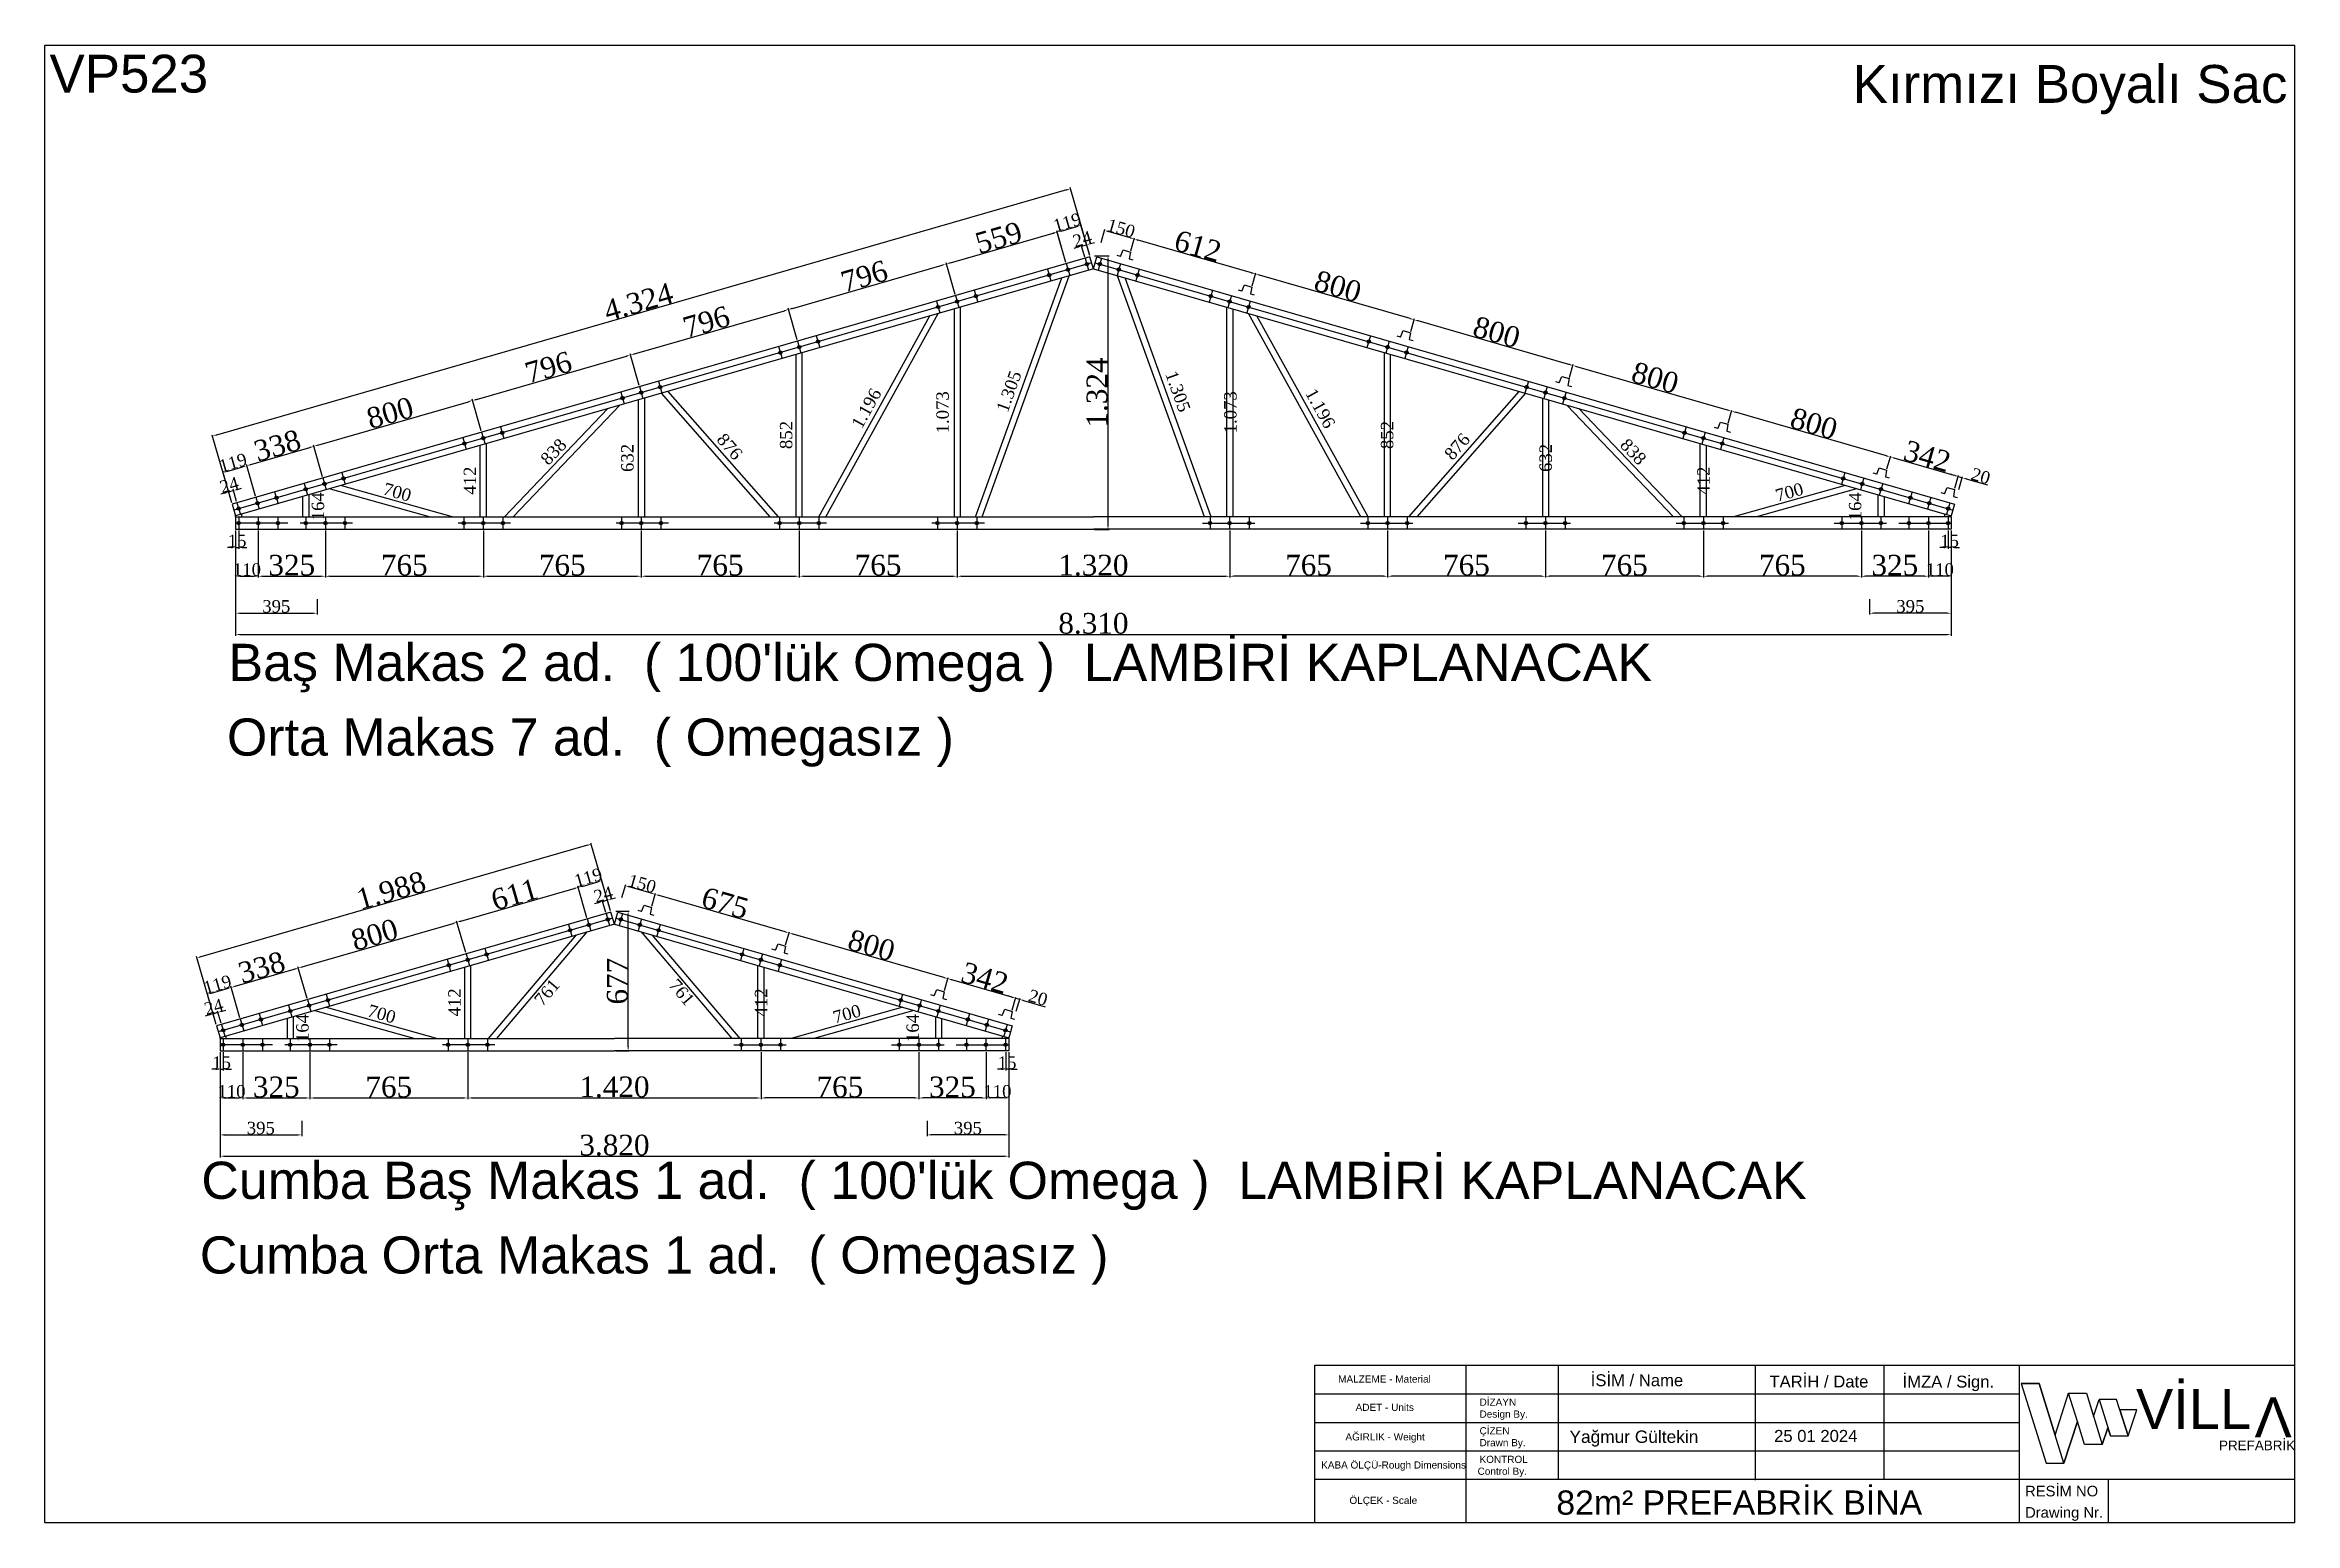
# Model space of a CAD drawing. Header units: millimetres. Extents: x 202729 to 220821, y -210537 to -202962.
# Drawn here: x 209923 to 220821, y -210537 to -203379 of the extents above; entities that cross this region are included whole.
import ezdxf
from ezdxf.enums import TextEntityAlignment as Align

# ---------------------------------------------------------------- set-up
doc = ezdxf.new("R2010")
doc.units = ezdxf.units.MM
doc.header["$MEASUREMENT"] = 0
for name, color, linetype in [('1', 250, 'Continuous'), ('Block1', 255, 'Continuous'), ('ZEMİN', 191, 'Continuous'), ('ÖLÇÜLENDİRME', 121, 'Continuous')]:
    doc.layers.add(name, color=color, linetype=linetype)
doc.styles.add('133', font='times.ttf')
doc.styles.get("Standard").update_dxf_attribs({"font": 'arial.ttf'})
doc.dimstyles.new('MAKAS', dxfattribs={"dimscale": 20, "dimtxt": 1.3, "dimasz": 1, "dimexe": 0.3, "dimexo": 0.3, "dimgap": 0.1, "dimtad": 1, "dimrnd": 1, "dimzin": 12, "dimdsep": 46, "dimlunit": 6, "dimtxsty": '133', "dimcen": 0.8, "dimdle": 0.0005, "dimclrd": 4, "dimclre": 6, "dimclrt": 2, "dimazin": 3, "dimtfac": 1, "dimtmove": 0, "dimatfit": 2, "dimldrblk": 'DOTSMALL', "dimfxl": 0, "dimtolj": 1, "dimtzin": 0, "dimarcsym": 0})
doc.dimstyles.new('makas 1', dxfattribs={"dimscale": 20, "dimtxt": 3, "dimasz": 1.2, "dimexe": 0.3, "dimexo": 0.3, "dimgap": 0.1, "dimtad": 1, "dimrnd": 1, "dimzin": 12, "dimdsep": 46, "dimlunit": 6, "dimtxsty": '133', "dimblk": 'NONE', "dimcen": 0.8, "dimdle": 0.0005, "dimse1": 1, "dimse2": 1, "dimsd1": 1, "dimsd2": 1, "dimclrd": 105, "dimclre": 42, "dimclrt": 2, "dimazin": 3, "dimtfac": 1, "dimtmove": 0, "dimatfit": 2, "dimldrblk": 'NONE', "dimfxl": 0, "dimtolj": 1, "dimtzin": 0, "dimarcsym": 0})

msp = doc.modelspace()

# ---------------------------------------------------------------- texts
at = {"attachment_point": 1}
for s, insert, char_height in [('{\\f@Arial Unicode MS|b0|i0|c162|p34;VİLL}', (220050.967, -209887.693), 194.0625), ('{\\f@Arial Unicode MS|b0|i0|c162|p34;PREFABRİK}', (220453.247, -210138.342), 46.575)]:
    msp.add_mtext_dynamic_manual_height_columns(s, width=1137.80697, gutter_width=12.5, heights=[297.917], dxfattribs=dict(at, insert=insert, char_height=char_height))
at = {"insert": (220805.904, -210123.281), "char_height": 194.0625, "attachment_point": 1, "rotation": 180}
msp.add_mtext_dynamic_manual_height_columns('{\\f@Arial Unicode MS|b0|i0|c162|p34;V}', width=1137.80697, gutter_width=12.5, heights=[297.917], dxfattribs=at)
at = {"layer": '1', "color": 0, "lineweight": 25}
for s, height, p in [('MALZEME - Material', 34.6244, (216186.5, -209857.412)), ('İSİM / Name', 57.70734, (217409.882, -209874.776)), ('TARİH / Date', 57.70734, (218275.647, -209880.952)), ('İMZA / Sign.', 57.70734, (218920.455, -209881.568)), ('ADET - Units', 34.6244, (216271.221, -209994.399)), ('DİZAYN', 34.6244, (216871.356, -209969.419)), ('Design By.', 34.6244, (216871.356, -210027.126)), ('AĞIRLIK - Weight', 34.6244, (216221.724, -210137.627)), ('ÇİZEN', 34.6244, (216871.356, -210107.916)), ('Yağmur Gültekin', 60.01563, (217306.85, -210149.482)), ('KABA ÖLÇÜ-Rough Dimensions', 34.6244, (216104.142, -210273.759)), ('Drawn By.', 34.6244, (216871.356, -210165.623)), ('KONTROL', 34.6244, (216871.356, -210246.414)), ('Control By.', 34.6244, (216861.946, -210304.121)), ('ÖLÇEK - Scale', 34.6244, (216241.282, -210445.087)), ('RESİM NO', 51.2954, (219513.705, -210408.47)), ('Drawing Nr.', 51.29541, (219513.705, -210511.77))]:
    msp.add_text(s, height=height, dxfattribs=at).set_placement(p)
msp.add_text('25 01 2024', height=57.7073, dxfattribs=at).set_placement((218701.558, -210144.424), align=Align.RIGHT)
msp.add_text('82m² PREFABRİK BİNA', height=117.07034, dxfattribs=at).set_placement((218129.256, -210497.035), align=Align.CENTER)
at = {"layer": 'ÖLÇÜLENDİRME', "color": 2}
msp.add_text('VP523', height=183.279, dxfattribs=at).set_placement((209944.587, -203609.459))
at = {"layer": 'ÖLÇÜLENDİRME', "color": 2, "attachment_point": 1}
for s, insert, char_height, width in [('Kırmızı Boyalı Sac', (218678.752, -203475.887), 183.27904, 7657.25151), ("Baş Makas 2 ad.  ( 100'lük Omega )  LAMBİRİ KAPLANACAK", (210811.723, -206279.237), 180, 11477.02618), ('Orta Makas 7 ad.  ( Omegasız )', (210804.055, -206640.938), 180, 11477.02618), ("Cumba Baş Makas 1 ad.  ( 100'lük Omega )  LAMBİRİ KAPLANACAK", (210680.14, -208787.537), 180, 11477.02618), ('Cumba Orta Makas 1 ad.  ( Omegasız )', (210672.472, -209149.239), 180, 11477.02618)]:
    msp.add_mtext(s, dxfattribs=dict(at, insert=insert, char_height=char_height, width=width))

# ---------------------------------------------------------------- blocks, each defined once
blk = doc.blocks.new('*D7165')
at = {"layer": 'Defpoints', "color": 0}
for p in [(210836, -205537), (210829, -205602), (210852, -205596)]:
    blk.add_point(p, dxfattribs=at)
at = {"layer": 'ÖLÇÜLENDİRME', "color": 6, "lineweight": -2, "ltscale": 0.5}
for p, q in [((210828, -205597), (210811, -205538)), ((210851, -205590), (210834, -205531))]:
    blk.add_line(p, q, dxfattribs=at)
at = {"layer": 'ÖLÇÜLENDİRME', "color": 4, "lineweight": -2, "ltscale": 0.5}
for p, q in [((210812, -205544), (210836, -205537)), ((210855, -205532), (210874, -205526)), ((210793, -205549), (210774, -205555))]:
    blk.add_line(p, q, dxfattribs=at)
at = {"layer": 'ÖLÇÜLENDİRME', "color": 4}
for points in [[(210794, -205553), (210792, -205546), (210812, -205544)], [(210854, -205528), (210856, -205535), (210836, -205537)]]:
    blk.add_solid(points, dxfattribs=at)
at = {"layer": 'ÖLÇÜLENDİRME', "color": 2, "insert": (210815, -205510), "char_height": 60, "attachment_point": 5, "rotation": 16.0764, "style": '133'}
blk.add_mtext('\\A1;24', dxfattribs=at)
blk = doc.blocks.new('_DotSmall')
at = {"color": 0, "linetype": 'ByBlock', "const_width": 0.5}
blk.add_lwpolyline([(-0.0625, 0, 1), (0.0625, 0, 1)], format="xyb", close=True, dxfattribs=at)
blk = doc.blocks.new('*D7166')
at = {"layer": 'Defpoints', "color": 0}
for p in [(210900, -205417), (210829, -205602), (210944, -205569)]:
    blk.add_point(p, dxfattribs=at)
at = {"layer": 'ÖLÇÜLENDİRME', "color": 4, "lineweight": -2, "ltscale": 0.5}
blk.add_line((210804, -205444), (210881, -205422), dxfattribs=at)
at = {"layer": 'ÖLÇÜLENDİRME', "color": 6, "lineweight": -2, "ltscale": 0.5}
for p, q in [((210942, -205564), (210898, -205411)), ((210828, -205597), (210784, -205444))]:
    blk.add_line(p, q, dxfattribs=at)
at = {"layer": 'ÖLÇÜLENDİRME', "color": 4}
for points in [[(210881, -205425), (210880, -205419), (210900, -205417)], [(210803, -205441), (210805, -205447), (210785, -205450)]]:
    blk.add_solid(points, dxfattribs=at)
at = {"layer": 'ÖLÇÜLENDİRME', "color": 2, "insert": (210833, -205402), "char_height": 60, "attachment_point": 5, "rotation": 16.0764, "style": '133'}
blk.add_mtext('\\A1;119', dxfattribs=at)
blk = doc.blocks.new('*D7167')
at = {"layer": 'Defpoints', "color": 0}
for p in [(211225, -205323), (211269, -205476), (210944, -205569)]:
    blk.add_point(p, dxfattribs=at)
at = {"layer": 'ÖLÇÜLENDİRME', "color": 4, "lineweight": -2, "ltscale": 0.5}
blk.add_line((210919, -205411), (211206, -205329), dxfattribs=at)
at = {"layer": 'ÖLÇÜLENDİRME', "color": 6, "lineweight": -2, "ltscale": 0.5}
for p, q in [((211267, -205470), (211223, -205317)), ((210942, -205564), (210898, -205411))]:
    blk.add_line(p, q, dxfattribs=at)
at = {"layer": 'ÖLÇÜLENDİRME', "color": 4}
for points in [[(211206, -205332), (211205, -205325), (211225, -205323)], [(210918, -205408), (210920, -205414), (210900, -205417)]]:
    blk.add_solid(points, dxfattribs=at)
at = {"layer": 'ÖLÇÜLENDİRME', "color": 2, "insert": (211048, -205319), "char_height": 100, "attachment_point": 5, "rotation": 16.0764, "style": '133'}
blk.add_mtext('\\A1;338', dxfattribs=at)
blk = doc.blocks.new('*D7168')
at = {"layer": 'Defpoints', "color": 0}
for p in [(211993, -205101), (212037, -205254), (211269, -205476)]:
    blk.add_point(p, dxfattribs=at)
at = {"layer": 'ÖLÇÜLENDİRME', "color": 4, "lineweight": -2, "ltscale": 0.5}
blk.add_line((211244, -205317), (211974, -205107), dxfattribs=at)
at = {"layer": 'ÖLÇÜLENDİRME', "color": 6, "lineweight": -2, "ltscale": 0.5}
for p, q in [((212036, -205248), (211992, -205095)), ((211267, -205470), (211223, -205317))]:
    blk.add_line(p, q, dxfattribs=at)
at = {"layer": 'ÖLÇÜLENDİRME', "color": 4}
for points in [[(211975, -205110), (211973, -205103), (211993, -205101)], [(211243, -205314), (211245, -205320), (211225, -205323)]]:
    blk.add_solid(points, dxfattribs=at)
at = {"layer": 'ÖLÇÜLENDİRME', "color": 2, "insert": (211594, -205161), "char_height": 100, "attachment_point": 5, "rotation": 16.0764, "style": '133'}
blk.add_mtext('\\A1;800', dxfattribs=at)
blk = doc.blocks.new('*D7169')
at = {"layer": 'Defpoints', "color": 0}
for p in [(212758, -204881), (212802, -205034), (212037, -205254)]:
    blk.add_point(p, dxfattribs=at)
at = {"layer": 'ÖLÇÜLENDİRME', "color": 4, "lineweight": -2, "ltscale": 0.5}
blk.add_line((212013, -205096), (212739, -204886), dxfattribs=at)
at = {"layer": 'ÖLÇÜLENDİRME', "color": 6, "lineweight": -2, "ltscale": 0.5}
for p, q in [((212801, -205028), (212757, -204875)), ((212036, -205248), (211992, -205095))]:
    blk.add_line(p, q, dxfattribs=at)
at = {"layer": 'ÖLÇÜLENDİRME', "color": 4}
for points in [[(212740, -204889), (212738, -204883), (212758, -204881)], [(212012, -205092), (212014, -205099), (211993, -205101)]]:
    blk.add_solid(points, dxfattribs=at)
at = {"layer": 'ÖLÇÜLENDİRME', "color": 2, "insert": (212361, -204940), "char_height": 100, "attachment_point": 5, "rotation": 16.0764, "style": '133'}
blk.add_mtext('\\A1;796', dxfattribs=at)
blk = doc.blocks.new('*D7170')
at = {"layer": 'Defpoints', "color": 0}
for p in [(213523, -204660), (213567, -204813), (212802, -205034)]:
    blk.add_point(p, dxfattribs=at)
at = {"layer": 'ÖLÇÜLENDİRME', "color": 4, "lineweight": -2, "ltscale": 0.5}
blk.add_line((212778, -204875), (213504, -204666), dxfattribs=at)
at = {"layer": 'ÖLÇÜLENDİRME', "color": 6, "lineweight": -2, "ltscale": 0.5}
for p, q in [((213566, -204807), (213522, -204654)), ((212801, -205028), (212757, -204875))]:
    blk.add_line(p, q, dxfattribs=at)
at = {"layer": 'ÖLÇÜLENDİRME', "color": 4}
for points in [[(213505, -204669), (213503, -204663), (213523, -204660)], [(212777, -204872), (212779, -204878), (212758, -204881)]]:
    blk.add_solid(points, dxfattribs=at)
at = {"layer": 'ÖLÇÜLENDİRME', "color": 2, "insert": (213126, -204720), "char_height": 100, "attachment_point": 5, "rotation": 16.0764, "style": '133'}
blk.add_mtext('\\A1;796', dxfattribs=at)
blk = doc.blocks.new('*D7171')
at = {"layer": 'Defpoints', "color": 0}
for p in [(214288, -204440), (214332, -204593), (213567, -204813)]:
    blk.add_point(p, dxfattribs=at)
at = {"layer": 'ÖLÇÜLENDİRME', "color": 4, "lineweight": -2, "ltscale": 0.5}
blk.add_line((213543, -204655), (214269, -204445), dxfattribs=at)
at = {"layer": 'ÖLÇÜLENDİRME', "color": 6, "lineweight": -2, "ltscale": 0.5}
for p, q in [((214331, -204587), (214287, -204434)), ((213566, -204807), (213522, -204654))]:
    blk.add_line(p, q, dxfattribs=at)
at = {"layer": 'ÖLÇÜLENDİRME', "color": 4}
for points in [[(214270, -204448), (214268, -204442), (214288, -204440)], [(213542, -204651), (213544, -204658), (213523, -204660)]]:
    blk.add_solid(points, dxfattribs=at)
at = {"layer": 'ÖLÇÜLENDİRME', "color": 2, "insert": (213891, -204499), "char_height": 100, "attachment_point": 5, "rotation": 16.0764, "style": '133'}
blk.add_mtext('\\A1;796', dxfattribs=at)
blk = doc.blocks.new('*D7172')
at = {"layer": 'Defpoints', "color": 0}
for p in [(214825, -204285), (214870, -204438), (214332, -204593)]:
    blk.add_point(p, dxfattribs=at)
at = {"layer": 'ÖLÇÜLENDİRME', "color": 4, "lineweight": -2, "ltscale": 0.5}
blk.add_line((214308, -204434), (214806, -204291), dxfattribs=at)
at = {"layer": 'ÖLÇÜLENDİRME', "color": 6, "lineweight": -2, "ltscale": 0.5}
for p, q in [((214868, -204432), (214824, -204279)), ((214331, -204587), (214287, -204434))]:
    blk.add_line(p, q, dxfattribs=at)
at = {"layer": 'ÖLÇÜLENDİRME', "color": 4}
for points in [[(214807, -204294), (214805, -204287), (214825, -204285)], [(214307, -204431), (214309, -204437), (214288, -204440)]]:
    blk.add_solid(points, dxfattribs=at)
at = {"layer": 'ÖLÇÜLENDİRME', "color": 2, "insert": (214542, -204312), "char_height": 100, "attachment_point": 5, "rotation": 16.0764, "style": '133'}
blk.add_mtext('\\A1;559', dxfattribs=at)
blk = doc.blocks.new('*D7173')
at = {"layer": 'Defpoints', "color": 0}
for p in [(214940, -204252), (214870, -204438), (214984, -204405)]:
    blk.add_point(p, dxfattribs=at)
at = {"layer": 'ÖLÇÜLENDİRME', "color": 6, "lineweight": -2, "ltscale": 0.5}
for p, q in [((214868, -204432), (214824, -204280)), ((214983, -204399), (214939, -204247))]:
    blk.add_line(p, q, dxfattribs=at)
at = {"layer": 'ÖLÇÜLENDİRME', "color": 4, "lineweight": -2, "ltscale": 0.5}
blk.add_line((214845, -204280), (214921, -204258), dxfattribs=at)
at = {"layer": 'ÖLÇÜLENDİRME', "color": 4}
for points in [[(214844, -204277), (214846, -204283), (214826, -204285)], [(214922, -204261), (214920, -204255), (214940, -204252)]]:
    blk.add_solid(points, dxfattribs=at)
at = {"layer": 'ÖLÇÜLENDİRME', "color": 2, "insert": (214874, -204238), "char_height": 60, "attachment_point": 5, "rotation": 16.0764, "style": '133'}
blk.add_mtext('\\A1;119', dxfattribs=at)
blk = doc.blocks.new('*D7174')
at = {"layer": 'Defpoints', "color": 0}
for p in [(214967, -204347), (214961, -204412), (214984, -204405)]:
    blk.add_point(p, dxfattribs=at)
at = {"layer": 'ÖLÇÜLENDİRME', "color": 6, "lineweight": -2, "ltscale": 0.5}
for p, q in [((214959, -204406), (214942, -204347)), ((214983, -204399), (214966, -204341))]:
    blk.add_line(p, q, dxfattribs=at)
at = {"layer": 'ÖLÇÜLENDİRME', "color": 4, "lineweight": -2, "ltscale": 0.5}
for p, q in [((214944, -204353), (214967, -204347)), ((214987, -204341), (215006, -204335)), ((214925, -204359), (214906, -204364))]:
    blk.add_line(p, q, dxfattribs=at)
at = {"layer": 'ÖLÇÜLENDİRME', "color": 4}
for points in [[(214986, -204338), (214987, -204344), (214967, -204347)], [(214926, -204362), (214924, -204356), (214944, -204353)]]:
    blk.add_solid(points, dxfattribs=at)
at = {"layer": 'ÖLÇÜLENDİRME', "color": 2, "insert": (214947, -204319), "char_height": 60, "attachment_point": 5, "rotation": 16.0764, "style": '133'}
blk.add_mtext('\\A1;24', dxfattribs=at)
blk = doc.blocks.new('*D7175')
at = {"layer": 'Defpoints', "color": 0}
for p in [(214984, -204405), (210734, -205273), (210829, -205602)]:
    blk.add_point(p, dxfattribs=at)
at = {"layer": 'ÖLÇÜLENDİRME', "color": 4, "lineweight": -2, "ltscale": 0.5}
blk.add_line((214870, -204081), (210754, -205268), dxfattribs=at)
at = {"layer": 'ÖLÇÜLENDİRME', "color": 6, "lineweight": -2, "ltscale": 0.5}
for p, q in [((214983, -204399), (214888, -204070)), ((210828, -205597), (210733, -205268))]:
    blk.add_line(p, q, dxfattribs=at)
at = {"layer": 'ÖLÇÜLENDİRME', "color": 4}
for points in [[(214871, -204085), (214869, -204078), (214889, -204076)], [(210753, -205265), (210754, -205271), (210734, -205273)]]:
    blk.add_solid(points, dxfattribs=at)
at = {"layer": 'ÖLÇÜLENDİRME', "color": 2, "insert": (212797, -204624), "char_height": 100, "attachment_point": 5, "rotation": 16.0764, "style": '133'}
blk.add_mtext('\\A1;4.324', dxfattribs=at)
blk = doc.blocks.new('*D7176')
at = {"layer": 'Defpoints', "color": 0}
for p in [(210846, -205725), (210861, -205725), (210861, -205813)]:
    blk.add_point(p, dxfattribs=at)
at = {"layer": 'ÖLÇÜLENDİRME', "color": 6, "lineweight": -2, "ltscale": 0.5}
for p, q in [((210846, -205731), (210846, -205819)), ((210861, -205731), (210861, -205819))]:
    blk.add_line(p, q, dxfattribs=at)
at = {"layer": 'ÖLÇÜLENDİRME', "color": 4, "lineweight": -2, "ltscale": 0.5}
for p, q in [((210826, -205813), (210806, -205813)), ((210846, -205813), (210861, -205813)), ((210881, -205813), (210901, -205813))]:
    blk.add_line(p, q, dxfattribs=at)
at = {"layer": 'ÖLÇÜLENDİRME', "color": 4}
for points in [[(210826, -205817), (210826, -205810), (210846, -205813)], [(210881, -205810), (210881, -205817), (210861, -205813)]]:
    blk.add_solid(points, dxfattribs=at)
at = {"layer": 'ÖLÇÜLENDİRME', "color": 2, "insert": (210853, -205781), "char_height": 60, "attachment_point": 5, "style": '133'}
blk.add_mtext('\\A1;15', dxfattribs=at)
blk = doc.blocks.new('*D7177')
at = {"layer": 'Defpoints', "color": 0}
for p in [(210846, -205725), (210956, -205725), (210956, -205952)]:
    blk.add_point(p, dxfattribs=at)
at = {"layer": 'ÖLÇÜLENDİRME', "color": 6, "lineweight": -2, "ltscale": 0.5}
for p, q in [((210846, -205731), (210846, -205958)), ((210956, -205731), (210956, -205958))]:
    blk.add_line(p, q, dxfattribs=at)
at = {"layer": 'ÖLÇÜLENDİRME', "color": 4, "lineweight": -2, "ltscale": 0.5}
blk.add_line((210866, -205952), (210936, -205952), dxfattribs=at)
at = {"layer": 'ÖLÇÜLENDİRME', "color": 4}
for points in [[(210866, -205949), (210866, -205955), (210846, -205952)], [(210936, -205955), (210936, -205949), (210956, -205952)]]:
    blk.add_solid(points, dxfattribs=at)
at = {"layer": 'ÖLÇÜLENDİRME', "color": 2, "insert": (210901, -205920), "char_height": 60, "attachment_point": 5, "style": '133'}
blk.add_mtext('\\A1;110', dxfattribs=at)
blk = doc.blocks.new('*D7178')
at = {"layer": 'Defpoints', "color": 0}
for p in [(210956, -205725), (211281, -205725), (211281, -205952)]:
    blk.add_point(p, dxfattribs=at)
at = {"layer": 'ÖLÇÜLENDİRME', "color": 6, "lineweight": -2, "ltscale": 0.5}
for p, q in [((210956, -205731), (210956, -205958)), ((211281, -205731), (211281, -205958))]:
    blk.add_line(p, q, dxfattribs=at)
at = {"layer": 'ÖLÇÜLENDİRME', "color": 4, "lineweight": -2, "ltscale": 0.5}
blk.add_line((210976, -205952), (211261, -205952), dxfattribs=at)
at = {"layer": 'ÖLÇÜLENDİRME', "color": 4}
for points in [[(210976, -205949), (210976, -205955), (210956, -205952)], [(211261, -205955), (211261, -205949), (211281, -205952)]]:
    blk.add_solid(points, dxfattribs=at)
at = {"layer": 'ÖLÇÜLENDİRME', "color": 2, "insert": (211118, -205899), "char_height": 100, "attachment_point": 5, "style": '133'}
blk.add_mtext('\\A1;325', dxfattribs=at)
blk = doc.blocks.new('*D7179')
at = {"layer": 'Defpoints', "color": 0}
for p in [(211281, -205725), (212046, -205725), (212046, -205952)]:
    blk.add_point(p, dxfattribs=at)
at = {"layer": 'ÖLÇÜLENDİRME', "color": 6, "lineweight": -2, "ltscale": 0.5}
for p, q in [((211281, -205731), (211281, -205958)), ((212046, -205731), (212046, -205958))]:
    blk.add_line(p, q, dxfattribs=at)
at = {"layer": 'ÖLÇÜLENDİRME', "color": 4, "lineweight": -2, "ltscale": 0.5}
blk.add_line((211301, -205952), (212026, -205952), dxfattribs=at)
at = {"layer": 'ÖLÇÜLENDİRME', "color": 4}
for points in [[(211301, -205949), (211301, -205955), (211281, -205952)], [(212026, -205955), (212026, -205949), (212046, -205952)]]:
    blk.add_solid(points, dxfattribs=at)
at = {"layer": 'ÖLÇÜLENDİRME', "color": 2, "insert": (211663, -205899), "char_height": 100, "attachment_point": 5, "style": '133'}
blk.add_mtext('\\A1;765', dxfattribs=at)
blk = doc.blocks.new('*D7180')
at = {"layer": 'Defpoints', "color": 0}
for p in [(212046, -205725), (212811, -205725), (212811, -205952)]:
    blk.add_point(p, dxfattribs=at)
at = {"layer": 'ÖLÇÜLENDİRME', "color": 6, "lineweight": -2, "ltscale": 0.5}
for p, q in [((212046, -205731), (212046, -205958)), ((212811, -205731), (212811, -205958))]:
    blk.add_line(p, q, dxfattribs=at)
at = {"layer": 'ÖLÇÜLENDİRME', "color": 4, "lineweight": -2, "ltscale": 0.5}
blk.add_line((212066, -205952), (212791, -205952), dxfattribs=at)
at = {"layer": 'ÖLÇÜLENDİRME', "color": 4}
for points in [[(212066, -205949), (212066, -205955), (212046, -205952)], [(212791, -205955), (212791, -205949), (212811, -205952)]]:
    blk.add_solid(points, dxfattribs=at)
at = {"layer": 'ÖLÇÜLENDİRME', "color": 2, "insert": (212428, -205899), "char_height": 100, "attachment_point": 5, "style": '133'}
blk.add_mtext('\\A1;765', dxfattribs=at)
blk = doc.blocks.new('*D7181')
at = {"layer": 'Defpoints', "color": 0}
for p in [(212811, -205725), (213576, -205725), (213576, -205952)]:
    blk.add_point(p, dxfattribs=at)
at = {"layer": 'ÖLÇÜLENDİRME', "color": 6, "lineweight": -2, "ltscale": 0.5}
for p, q in [((212811, -205731), (212811, -205958)), ((213576, -205731), (213576, -205958))]:
    blk.add_line(p, q, dxfattribs=at)
at = {"layer": 'ÖLÇÜLENDİRME', "color": 4, "lineweight": -2, "ltscale": 0.5}
blk.add_line((212831, -205952), (213556, -205952), dxfattribs=at)
at = {"layer": 'ÖLÇÜLENDİRME', "color": 4}
for points in [[(212831, -205949), (212831, -205955), (212811, -205952)], [(213556, -205955), (213556, -205949), (213576, -205952)]]:
    blk.add_solid(points, dxfattribs=at)
at = {"layer": 'ÖLÇÜLENDİRME', "color": 2, "insert": (213193, -205899), "char_height": 100, "attachment_point": 5, "style": '133'}
blk.add_mtext('\\A1;765', dxfattribs=at)
blk = doc.blocks.new('*D7182')
at = {"layer": 'Defpoints', "color": 0}
for p in [(213576, -205725), (214341, -205725), (214341, -205952)]:
    blk.add_point(p, dxfattribs=at)
at = {"layer": 'ÖLÇÜLENDİRME', "color": 6, "lineweight": -2, "ltscale": 0.5}
for p, q in [((213576, -205731), (213576, -205958)), ((214341, -205731), (214341, -205958))]:
    blk.add_line(p, q, dxfattribs=at)
at = {"layer": 'ÖLÇÜLENDİRME', "color": 4, "lineweight": -2, "ltscale": 0.5}
blk.add_line((213596, -205952), (214321, -205952), dxfattribs=at)
at = {"layer": 'ÖLÇÜLENDİRME', "color": 4}
for points in [[(213596, -205949), (213596, -205955), (213576, -205952)], [(214321, -205955), (214321, -205949), (214341, -205952)]]:
    blk.add_solid(points, dxfattribs=at)
at = {"layer": 'ÖLÇÜLENDİRME', "color": 2, "insert": (213958, -205899), "char_height": 100, "attachment_point": 5, "style": '133'}
blk.add_mtext('\\A1;765', dxfattribs=at)
blk = doc.blocks.new('*D7183')
at = {"layer": 'Defpoints', "color": 0}
for p in [(214341, -205725), (215661, -205731), (215661, -205952)]:
    blk.add_point(p, dxfattribs=at)
at = {"layer": 'ÖLÇÜLENDİRME', "color": 6, "lineweight": -2, "ltscale": 0.5}
for p, q in [((214341, -205731), (214341, -205958)), ((215661, -205737), (215661, -205958))]:
    blk.add_line(p, q, dxfattribs=at)
at = {"layer": 'ÖLÇÜLENDİRME', "color": 4, "lineweight": -2, "ltscale": 0.5}
blk.add_line((214361, -205952), (215641, -205952), dxfattribs=at)
at = {"layer": 'ÖLÇÜLENDİRME', "color": 4}
for points in [[(214361, -205949), (214361, -205955), (214341, -205952)], [(215641, -205955), (215641, -205949), (215661, -205952)]]:
    blk.add_solid(points, dxfattribs=at)
at = {"layer": 'ÖLÇÜLENDİRME', "color": 2, "insert": (215001, -205899), "char_height": 100, "attachment_point": 5, "style": '133'}
blk.add_mtext('\\A1;1.320', dxfattribs=at)
blk = doc.blocks.new('*D7184')
at = {"layer": 'Defpoints', "color": 0}
for p in [(210846, -206057), (211241, -206057), (211241, -206131)]:
    blk.add_point(p, dxfattribs=at)
at = {"layer": 'ÖLÇÜLENDİRME', "color": 6, "lineweight": -2, "ltscale": 0.5}
for p, q in [((210846, -206063), (210846, -206137)), ((211241, -206063), (211241, -206137))]:
    blk.add_line(p, q, dxfattribs=at)
at = {"layer": 'ÖLÇÜLENDİRME', "color": 4, "lineweight": -2, "ltscale": 0.5}
blk.add_line((210866, -206131), (211221, -206131), dxfattribs=at)
at = {"layer": 'ÖLÇÜLENDİRME', "color": 4}
for points in [[(210866, -206128), (210866, -206134), (210846, -206131)], [(211221, -206134), (211221, -206128), (211241, -206131)]]:
    blk.add_solid(points, dxfattribs=at)
at = {"layer": 'ÖLÇÜLENDİRME', "color": 2, "insert": (211043, -206098), "char_height": 60, "attachment_point": 5, "style": '133'}
blk.add_mtext('\\A1;395', dxfattribs=at)
blk = doc.blocks.new('*D7185')
at = {"layer": 'Defpoints', "color": 0}
for p in [(210846, -205867), (219156, -205844), (219156, -206234)]:
    blk.add_point(p, dxfattribs=at)
at = {"layer": 'ÖLÇÜLENDİRME', "color": 6, "lineweight": -2, "ltscale": 0.5}
for p, q in [((210846, -205873), (210846, -206240)), ((219156, -205850), (219156, -206240))]:
    blk.add_line(p, q, dxfattribs=at)
at = {"layer": 'ÖLÇÜLENDİRME', "color": 4, "lineweight": -2, "ltscale": 0.5}
blk.add_line((210866, -206234), (219136, -206234), dxfattribs=at)
at = {"layer": 'ÖLÇÜLENDİRME', "color": 4}
for points in [[(210866, -206231), (210866, -206237), (210846, -206234)], [(219136, -206237), (219136, -206231), (219156, -206234)]]:
    blk.add_solid(points, dxfattribs=at)
at = {"layer": 'ÖLÇÜLENDİRME', "color": 2, "insert": (215001, -206181), "char_height": 100, "attachment_point": 5, "style": '133'}
blk.add_mtext('\\A1;8.310', dxfattribs=at)
blk = doc.blocks.new('*D7186')
at = {"layer": 'Defpoints', "color": 0}
for p in [(211186, -205531), (211186, -205695), (211278, -205695)]:
    blk.add_point(p, dxfattribs=at)
at = {"layer": 'Block1', "color": 2, "insert": (211245, -205613), "char_height": 60, "attachment_point": 5, "rotation": 90, "style": '133'}
blk.add_mtext('\\A1;164', dxfattribs=at)
blk = doc.blocks.new('_None')
blk = doc.blocks.new('*D7187')
at = {"layer": 'Defpoints', "color": 0}
for p in [(211277, -205505), (211284, -205481), (211951, -205695)]:
    blk.add_point(p, dxfattribs=at)
at = {"layer": 'Block1', "color": 2, "insert": (211629, -205545), "char_height": 60, "attachment_point": 5, "rotation": 344.2531, "style": '133'}
blk.add_mtext('\\A1;700', dxfattribs=at)
blk = doc.blocks.new('*D7188')
at = {"layer": 'Defpoints', "color": 0}
for p in [(212013, -205283), (212046, -205283), (212046, -205695)]:
    blk.add_point(p, dxfattribs=at)
at = {"layer": 'Block1', "color": 2, "insert": (211981, -205489), "char_height": 60, "attachment_point": 5, "rotation": 90, "style": '133'}
blk.add_mtext('\\A1;412', dxfattribs=at)
blk = doc.blocks.new('*D7189')
at = {"layer": 'Defpoints', "color": 0}
for p in [(212699, -205069), (212720, -205089), (212141, -205695)]:
    blk.add_point(p, dxfattribs=at)
at = {"layer": 'Block1', "color": 2, "insert": (212386, -205349), "char_height": 60, "attachment_point": 5, "rotation": 46.3033, "style": '133'}
blk.add_mtext('\\A1;838', dxfattribs=at)
blk = doc.blocks.new('*D7190')
at = {"layer": 'Defpoints', "color": 0}
for p in [(212777, -205063), (212811, -205063), (212811, -205695)]:
    blk.add_point(p, dxfattribs=at)
at = {"layer": 'Block1', "color": 2, "insert": (212744, -205379), "char_height": 60, "attachment_point": 5, "rotation": 90, "style": '133'}
blk.add_mtext('\\A1;632', dxfattribs=at)
blk = doc.blocks.new('*D7191')
at = {"layer": 'Defpoints', "color": 0}
for p in [(212902, -205036), (212925, -205016), (213481, -205695)]:
    blk.add_point(p, dxfattribs=at)
at = {"layer": 'Block1', "color": 2, "insert": (213239, -205324), "char_height": 60, "attachment_point": 5, "rotation": 311.32, "style": '133'}
blk.add_mtext('\\A1;876', dxfattribs=at)
blk = doc.blocks.new('*D7192')
at = {"layer": 'Defpoints', "color": 0}
for p in [(213545, -204842), (213576, -204842), (213576, -205695)]:
    blk.add_point(p, dxfattribs=at)
at = {"layer": 'Block1', "color": 2, "insert": (213513, -205268), "char_height": 60, "attachment_point": 5, "rotation": 90, "style": '133'}
blk.add_mtext('\\A1;852', dxfattribs=at)
blk = doc.blocks.new('*D7193')
at = {"layer": 'Defpoints', "color": 0}
for p in [(214220, -204632), (214250, -204648), (213671, -205695)]:
    blk.add_point(p, dxfattribs=at)
at = {"layer": 'Block1', "color": 2, "insert": (213902, -205139), "char_height": 60, "attachment_point": 5, "rotation": 61.0595, "style": '133'}
blk.add_mtext('\\A1;1.196', dxfattribs=at)
blk = doc.blocks.new('*D7194')
at = {"layer": 'Defpoints', "color": 0}
for p in [(214304, -204622), (214341, -204622), (214341, -205695)]:
    blk.add_point(p, dxfattribs=at)
at = {"layer": 'Block1', "color": 2, "insert": (214271, -205158), "char_height": 60, "attachment_point": 5, "rotation": 90, "style": '133'}
blk.add_mtext('\\A1;1.073', dxfattribs=at)
blk = doc.blocks.new('*D7195')
at = {"layer": 'Defpoints', "color": 0}
for p in [(214843, -204454), (214878, -204467), (214436, -205695)]:
    blk.add_point(p, dxfattribs=at)
at = {"layer": 'ZEMİN', "color": 2, "insert": (214592, -205057), "char_height": 60, "attachment_point": 5, "rotation": 70.1955, "style": '133'}
blk.add_mtext('\\A1;1.305', dxfattribs=at)
blk = doc.blocks.new('*D7196')
at = {"layer": 'Defpoints', "color": 0}
for p in [(219141, -205725), (219156, -205725), (219141, -205813)]:
    blk.add_point(p, dxfattribs=at)
at = {"layer": 'ÖLÇÜLENDİRME', "color": 6, "lineweight": -2, "ltscale": 0.5}
for p, q in [((219141, -205731), (219141, -205819)), ((219156, -205731), (219156, -205819))]:
    blk.add_line(p, q, dxfattribs=at)
at = {"layer": 'ÖLÇÜLENDİRME', "color": 4, "lineweight": -2, "ltscale": 0.5}
for p, q in [((219121, -205813), (219101, -205813)), ((219156, -205813), (219141, -205813)), ((219176, -205813), (219196, -205813))]:
    blk.add_line(p, q, dxfattribs=at)
at = {"layer": 'ÖLÇÜLENDİRME', "color": 4}
for points in [[(219121, -205817), (219121, -205810), (219141, -205813)], [(219176, -205810), (219176, -205817), (219156, -205813)]]:
    blk.add_solid(points, dxfattribs=at)
at = {"layer": 'ÖLÇÜLENDİRME', "color": 2, "insert": (219148, -205781), "char_height": 60, "attachment_point": 5, "style": '133'}
blk.add_mtext('\\A1;15', dxfattribs=at)
blk = doc.blocks.new('*D7197')
at = {"layer": 'Defpoints', "color": 0}
for p in [(219046, -205725), (219156, -205725), (219046, -205952)]:
    blk.add_point(p, dxfattribs=at)
at = {"layer": 'ÖLÇÜLENDİRME', "color": 6, "lineweight": -2, "ltscale": 0.5}
for p, q in [((219046, -205731), (219046, -205958)), ((219156, -205731), (219156, -205958))]:
    blk.add_line(p, q, dxfattribs=at)
at = {"layer": 'ÖLÇÜLENDİRME', "color": 4, "lineweight": -2, "ltscale": 0.5}
blk.add_line((219136, -205952), (219066, -205952), dxfattribs=at)
at = {"layer": 'ÖLÇÜLENDİRME', "color": 4}
for points in [[(219066, -205949), (219066, -205955), (219046, -205952)], [(219136, -205955), (219136, -205949), (219156, -205952)]]:
    blk.add_solid(points, dxfattribs=at)
at = {"layer": 'ÖLÇÜLENDİRME', "color": 2, "insert": (219101, -205920), "char_height": 60, "attachment_point": 5, "style": '133'}
blk.add_mtext('\\A1;110', dxfattribs=at)
blk = doc.blocks.new('*D7198')
at = {"layer": 'Defpoints', "color": 0}
for p in [(218721, -205725), (219046, -205725), (218721, -205952)]:
    blk.add_point(p, dxfattribs=at)
at = {"layer": 'ÖLÇÜLENDİRME', "color": 6, "lineweight": -2, "ltscale": 0.5}
for p, q in [((218721, -205731), (218721, -205958)), ((219046, -205731), (219046, -205958))]:
    blk.add_line(p, q, dxfattribs=at)
at = {"layer": 'ÖLÇÜLENDİRME', "color": 4, "lineweight": -2, "ltscale": 0.5}
blk.add_line((219026, -205952), (218741, -205952), dxfattribs=at)
at = {"layer": 'ÖLÇÜLENDİRME', "color": 4}
for points in [[(218741, -205949), (218741, -205955), (218721, -205952)], [(219026, -205955), (219026, -205949), (219046, -205952)]]:
    blk.add_solid(points, dxfattribs=at)
at = {"layer": 'ÖLÇÜLENDİRME', "color": 2, "insert": (218883, -205899), "char_height": 100, "attachment_point": 5, "style": '133'}
blk.add_mtext('\\A1;325', dxfattribs=at)
blk = doc.blocks.new('*D7199')
at = {"layer": 'Defpoints', "color": 0}
for p in [(217956, -205725), (218721, -205725), (217956, -205952)]:
    blk.add_point(p, dxfattribs=at)
at = {"layer": 'ÖLÇÜLENDİRME', "color": 6, "lineweight": -2, "ltscale": 0.5}
for p, q in [((217956, -205731), (217956, -205958)), ((218721, -205731), (218721, -205958))]:
    blk.add_line(p, q, dxfattribs=at)
at = {"layer": 'ÖLÇÜLENDİRME', "color": 4, "lineweight": -2, "ltscale": 0.5}
blk.add_line((218701, -205952), (217976, -205952), dxfattribs=at)
at = {"layer": 'ÖLÇÜLENDİRME', "color": 4}
for points in [[(217976, -205949), (217976, -205955), (217956, -205952)], [(218701, -205955), (218701, -205949), (218721, -205952)]]:
    blk.add_solid(points, dxfattribs=at)
at = {"layer": 'ÖLÇÜLENDİRME', "color": 2, "insert": (218338, -205899), "char_height": 100, "attachment_point": 5, "style": '133'}
blk.add_mtext('\\A1;765', dxfattribs=at)
blk = doc.blocks.new('*D7200')
at = {"layer": 'Defpoints', "color": 0}
for p in [(217191, -205725), (217956, -205725), (217191, -205952)]:
    blk.add_point(p, dxfattribs=at)
at = {"layer": 'ÖLÇÜLENDİRME', "color": 6, "lineweight": -2, "ltscale": 0.5}
for p, q in [((217191, -205731), (217191, -205958)), ((217956, -205731), (217956, -205958))]:
    blk.add_line(p, q, dxfattribs=at)
at = {"layer": 'ÖLÇÜLENDİRME', "color": 4, "lineweight": -2, "ltscale": 0.5}
blk.add_line((217936, -205952), (217211, -205952), dxfattribs=at)
at = {"layer": 'ÖLÇÜLENDİRME', "color": 4}
for points in [[(217211, -205949), (217211, -205955), (217191, -205952)], [(217936, -205955), (217936, -205949), (217956, -205952)]]:
    blk.add_solid(points, dxfattribs=at)
at = {"layer": 'ÖLÇÜLENDİRME', "color": 2, "insert": (217573, -205899), "char_height": 100, "attachment_point": 5, "style": '133'}
blk.add_mtext('\\A1;765', dxfattribs=at)
blk = doc.blocks.new('*D7201')
at = {"layer": 'Defpoints', "color": 0}
for p in [(216426, -205725), (217191, -205725), (216426, -205952)]:
    blk.add_point(p, dxfattribs=at)
at = {"layer": 'ÖLÇÜLENDİRME', "color": 6, "lineweight": -2, "ltscale": 0.5}
for p, q in [((216426, -205731), (216426, -205958)), ((217191, -205731), (217191, -205958))]:
    blk.add_line(p, q, dxfattribs=at)
at = {"layer": 'ÖLÇÜLENDİRME', "color": 4, "lineweight": -2, "ltscale": 0.5}
blk.add_line((217171, -205952), (216446, -205952), dxfattribs=at)
at = {"layer": 'ÖLÇÜLENDİRME', "color": 4}
for points in [[(216446, -205949), (216446, -205955), (216426, -205952)], [(217171, -205955), (217171, -205949), (217191, -205952)]]:
    blk.add_solid(points, dxfattribs=at)
at = {"layer": 'ÖLÇÜLENDİRME', "color": 2, "insert": (216808, -205899), "char_height": 100, "attachment_point": 5, "style": '133'}
blk.add_mtext('\\A1;765', dxfattribs=at)
blk = doc.blocks.new('*D7202')
at = {"layer": 'Defpoints', "color": 0}
for p in [(215661, -205725), (216426, -205725), (215661, -205952)]:
    blk.add_point(p, dxfattribs=at)
at = {"layer": 'ÖLÇÜLENDİRME', "color": 6, "lineweight": -2, "ltscale": 0.5}
for p, q in [((215661, -205731), (215661, -205958)), ((216426, -205731), (216426, -205958))]:
    blk.add_line(p, q, dxfattribs=at)
at = {"layer": 'ÖLÇÜLENDİRME', "color": 4, "lineweight": -2, "ltscale": 0.5}
blk.add_line((216406, -205952), (215681, -205952), dxfattribs=at)
at = {"layer": 'ÖLÇÜLENDİRME', "color": 4}
for points in [[(215681, -205949), (215681, -205955), (215661, -205952)], [(216406, -205955), (216406, -205949), (216426, -205952)]]:
    blk.add_solid(points, dxfattribs=at)
at = {"layer": 'ÖLÇÜLENDİRME', "color": 2, "insert": (216043, -205899), "char_height": 100, "attachment_point": 5, "style": '133'}
blk.add_mtext('\\A1;765', dxfattribs=at)
blk = doc.blocks.new('*D7203')
at = {"layer": 'Defpoints', "color": 0}
for p in [(218761, -206057), (219156, -206057), (218761, -206131)]:
    blk.add_point(p, dxfattribs=at)
at = {"layer": 'ÖLÇÜLENDİRME', "color": 6, "lineweight": -2, "ltscale": 0.5}
for p, q in [((218761, -206063), (218761, -206137)), ((219156, -206063), (219156, -206137))]:
    blk.add_line(p, q, dxfattribs=at)
at = {"layer": 'ÖLÇÜLENDİRME', "color": 4, "lineweight": -2, "ltscale": 0.5}
blk.add_line((219136, -206131), (218781, -206131), dxfattribs=at)
at = {"layer": 'ÖLÇÜLENDİRME', "color": 4}
for points in [[(218781, -206128), (218781, -206134), (218761, -206131)], [(219136, -206134), (219136, -206128), (219156, -206131)]]:
    blk.add_solid(points, dxfattribs=at)
at = {"layer": 'ÖLÇÜLENDİRME', "color": 2, "insert": (218958, -206098), "char_height": 60, "attachment_point": 5, "style": '133'}
blk.add_mtext('\\A1;395', dxfattribs=at)
blk = doc.blocks.new('*D7204')
at = {"layer": 'Defpoints', "color": 0}
for p in [(218816, -205531), (218724, -205695), (218816, -205695)]:
    blk.add_point(p, dxfattribs=at)
at = {"layer": 'Block1', "color": 2, "insert": (218691, -205613), "char_height": 60, "attachment_point": 5, "rotation": 90, "style": '133'}
blk.add_mtext('\\A1;164', dxfattribs=at)
blk = doc.blocks.new('*D7205')
at = {"layer": 'Defpoints', "color": 0}
for p in [(218718, -205481), (218725, -205505), (218051, -205695)]:
    blk.add_point(p, dxfattribs=at)
at = {"layer": 'Block1', "color": 2, "insert": (218372, -205545), "char_height": 60, "attachment_point": 5, "rotation": 15.7469, "style": '133'}
blk.add_mtext('\\A1;700', dxfattribs=at)
blk = doc.blocks.new('*D7206')
at = {"layer": 'Defpoints', "color": 0}
for p in [(217956, -205283), (217988, -205283), (217956, -205695)]:
    blk.add_point(p, dxfattribs=at)
at = {"layer": 'Block1', "color": 2, "insert": (217956, -205489), "char_height": 60, "attachment_point": 5, "rotation": 90, "style": '133'}
blk.add_mtext('\\A1;412', dxfattribs=at)
blk = doc.blocks.new('*D7207')
at = {"layer": 'Defpoints', "color": 0}
for p in [(217282, -205089), (217303, -205069), (217861, -205695)]:
    blk.add_point(p, dxfattribs=at)
at = {"layer": 'Block1', "color": 2, "insert": (217616, -205349), "char_height": 60, "attachment_point": 5, "rotation": 313.6967, "style": '133'}
blk.add_mtext('\\A1;838', dxfattribs=at)
blk = doc.blocks.new('*D7208')
at = {"layer": 'Defpoints', "color": 0}
for p in [(217191, -205063), (217225, -205063), (217191, -205695)]:
    blk.add_point(p, dxfattribs=at)
at = {"layer": 'Block1', "color": 2, "insert": (217192, -205379), "char_height": 60, "attachment_point": 5, "rotation": 90, "style": '133'}
blk.add_mtext('\\A1;632', dxfattribs=at)
blk = doc.blocks.new('*D7209')
at = {"layer": 'Defpoints', "color": 0}
for p in [(217077, -205016), (217100, -205036), (216521, -205695)]:
    blk.add_point(p, dxfattribs=at)
at = {"layer": 'Block1', "color": 2, "insert": (216763, -205324), "char_height": 60, "attachment_point": 5, "rotation": 48.68, "style": '133'}
blk.add_mtext('\\A1;876', dxfattribs=at)
blk = doc.blocks.new('*D7210')
at = {"layer": 'Defpoints', "color": 0}
for p in [(216426, -204842), (216456, -204842), (216426, -205695)]:
    blk.add_point(p, dxfattribs=at)
at = {"layer": 'Block1', "color": 2, "insert": (216424, -205268), "char_height": 60, "attachment_point": 5, "rotation": 90, "style": '133'}
blk.add_mtext('\\A1;852', dxfattribs=at)
blk = doc.blocks.new('*D7211')
at = {"layer": 'Defpoints', "color": 0}
for p in [(215752, -204648), (215782, -204632), (216331, -205695)]:
    blk.add_point(p, dxfattribs=at)
at = {"layer": 'Block1', "color": 2, "insert": (216100, -205139), "char_height": 60, "attachment_point": 5, "rotation": 298.9405, "style": '133'}
blk.add_mtext('\\A1;1.196', dxfattribs=at)
blk = doc.blocks.new('*D7212')
at = {"layer": 'Defpoints', "color": 0}
for p in [(215661, -204622), (215698, -204622), (215661, -205695)]:
    blk.add_point(p, dxfattribs=at)
at = {"layer": 'Block1', "color": 2, "insert": (215665, -205158), "char_height": 60, "attachment_point": 5, "rotation": 90, "style": '133'}
blk.add_mtext('\\A1;1.073', dxfattribs=at)
blk = doc.blocks.new('*D7213')
at = {"layer": 'Defpoints', "color": 0}
for p in [(215001, -204400), (215072, -204400), (215001, -205725)]:
    blk.add_point(p, dxfattribs=at)
at = {"layer": 'ÖLÇÜLENDİRME', "color": 6, "lineweight": -2, "ltscale": 0.5}
for p, q in [((215007, -204400), (215078, -204400)), ((215007, -205725), (215078, -205725))]:
    blk.add_line(p, q, dxfattribs=at)
at = {"layer": 'ÖLÇÜLENDİRME', "color": 4, "lineweight": -2, "ltscale": 0.5}
blk.add_line((215072, -205705), (215072, -204420), dxfattribs=at)
at = {"layer": 'ÖLÇÜLENDİRME', "color": 4}
for points in [[(215075, -204420), (215068, -204420), (215072, -204400)], [(215068, -205705), (215075, -205705), (215072, -205725)]]:
    blk.add_solid(points, dxfattribs=at)
at = {"layer": 'ÖLÇÜLENDİRME', "color": 2, "insert": (215019, -205062), "char_height": 100, "attachment_point": 5, "rotation": 90, "style": '133'}
blk.add_mtext('\\A1;1.324', dxfattribs=at)
blk = doc.blocks.new('*D7214')
at = {"layer": 'Defpoints', "color": 0}
for p in [(215158, -204454), (215124, -204467), (215566, -205695)]:
    blk.add_point(p, dxfattribs=at)
at = {"layer": 'ZEMİN', "color": 2, "insert": (215410, -205057), "char_height": 60, "attachment_point": 5, "rotation": 289.8045, "style": '133'}
blk.add_mtext('\\A1;1.305', dxfattribs=at)
blk = doc.blocks.new('omega')
at = {"layer": 'Block1', "color": 1}
for p, q in [((32355, 6698), (32338, 6703)), ((32355, 6698), (32368, 6729)), ((32368, 6729), (32403, 6718)), ((32403, 6718), (32397, 6685)), ((32397, 6685), (32415, 6680))]:
    blk.add_line(p, q, dxfattribs=at)
blk = doc.blocks.new('*D7215')
at = {"layer": 'Defpoints', "color": 0}
for p in [(215036, -204340), (215054, -204277), (215180, -204382)]:
    blk.add_point(p, dxfattribs=at)
at = {"layer": 'ÖLÇÜLENDİRME', "color": 6, "lineweight": -2, "ltscale": 0.5}
for p, q in [((215038, -204335), (215056, -204271)), ((215182, -204376), (215200, -204313))]:
    blk.add_line(p, q, dxfattribs=at)
at = {"layer": 'ÖLÇÜLENDİRME', "color": 4, "lineweight": -2, "ltscale": 0.5}
blk.add_line((215179, -204313), (215073, -204283), dxfattribs=at)
at = {"layer": 'ÖLÇÜLENDİRME', "color": 4}
for points in [[(215074, -204280), (215073, -204286), (215054, -204277)], [(215178, -204316), (215180, -204310), (215198, -204319)]]:
    blk.add_solid(points, dxfattribs=at)
at = {"layer": 'ÖLÇÜLENDİRME', "color": 2, "insert": (215135, -204267), "char_height": 60, "attachment_point": 5, "rotation": 343.9236, "style": '133'}
blk.add_mtext('\\A1;150', dxfattribs=at)
blk = doc.blocks.new('*D7228')
at = {"layer": 'Defpoints', "color": 0}
for p in [(218843, -205437), (218861, -205374), (219172, -205532)]:
    blk.add_point(p, dxfattribs=at)
at = {"layer": 'ÖLÇÜLENDİRME', "color": 6, "lineweight": -2, "ltscale": 0.5}
for p, q in [((218844, -205432), (218863, -205369)), ((219173, -205526), (219192, -205463))]:
    blk.add_line(p, q, dxfattribs=at)
at = {"layer": 'ÖLÇÜLENDİRME', "color": 4, "lineweight": -2, "ltscale": 0.5}
blk.add_line((219171, -205464), (218880, -205380), dxfattribs=at)
at = {"layer": 'ÖLÇÜLENDİRME', "color": 4}
for points in [[(218881, -205377), (218879, -205383), (218861, -205374)], [(219170, -205467), (219172, -205460), (219190, -205469)]]:
    blk.add_solid(points, dxfattribs=at)
at = {"layer": 'ÖLÇÜLENDİRME', "color": 2, "insert": (219040, -205371), "char_height": 100, "attachment_point": 5, "rotation": 343.9236, "style": '133'}
blk.add_mtext('\\A1;342', dxfattribs=at)
blk = doc.blocks.new('*D7229')
at = {"layer": 'Defpoints', "color": 0}
for p in [(219172, -205532), (219191, -205538), (219209, -205475)]:
    blk.add_point(p, dxfattribs=at)
at = {"layer": 'ÖLÇÜLENDİRME', "color": 4, "lineweight": -2, "ltscale": 0.5}
for p, q in [((219171, -205464), (219152, -205458)), ((219190, -205469), (219209, -205475)), ((219228, -205480), (219332, -205510))]:
    blk.add_line(p, q, dxfattribs=at)
at = {"layer": 'ÖLÇÜLENDİRME', "color": 6, "lineweight": -2, "ltscale": 0.5}
for p, q in [((219173, -205526), (219192, -205463)), ((219193, -205532), (219211, -205469))]:
    blk.add_line(p, q, dxfattribs=at)
at = {"layer": 'ÖLÇÜLENDİRME', "color": 4}
for points in [[(219170, -205467), (219172, -205460), (219190, -205469)], [(219229, -205477), (219228, -205483), (219209, -205475)]]:
    blk.add_solid(points, dxfattribs=at)
at = {"layer": 'ÖLÇÜLENDİRME', "color": 2, "insert": (219299, -205467), "char_height": 60, "attachment_point": 5, "rotation": 343.9236, "style": '133'}
blk.add_mtext('\\A1;20', dxfattribs=at)
blk = doc.blocks.new('*D7230')
at = {"layer": 'Defpoints', "color": 0}
for p in [(218074, -205216), (218092, -205153), (218843, -205437)]:
    blk.add_point(p, dxfattribs=at)
at = {"layer": 'ÖLÇÜLENDİRME', "color": 6, "lineweight": -2, "ltscale": 0.5}
for p, q in [((218076, -205210), (218094, -205147)), ((218844, -205432), (218863, -205369))]:
    blk.add_line(p, q, dxfattribs=at)
at = {"layer": 'ÖLÇÜLENDİRME', "color": 4, "lineweight": -2, "ltscale": 0.5}
blk.add_line((218842, -205369), (218111, -205158), dxfattribs=at)
at = {"layer": 'ÖLÇÜLENDİRME', "color": 4}
for points in [[(218112, -205155), (218110, -205161), (218092, -205153)], [(218841, -205372), (218843, -205366), (218861, -205374)]]:
    blk.add_solid(points, dxfattribs=at)
at = {"layer": 'ÖLÇÜLENDİRME', "color": 2, "insert": (218491, -205213), "char_height": 100, "attachment_point": 5, "rotation": 343.9236, "style": '133'}
blk.add_mtext('\\A1;800', dxfattribs=at)
blk = doc.blocks.new('*D7231')
at = {"layer": 'Defpoints', "color": 0}
for p in [(217305, -204994), (217323, -204931), (218074, -205216)]:
    blk.add_point(p, dxfattribs=at)
at = {"layer": 'ÖLÇÜLENDİRME', "color": 6, "lineweight": -2, "ltscale": 0.5}
for p, q in [((217307, -204989), (217325, -204925)), ((218076, -205210), (218094, -205147))]:
    blk.add_line(p, q, dxfattribs=at)
at = {"layer": 'ÖLÇÜLENDİRME', "color": 4, "lineweight": -2, "ltscale": 0.5}
blk.add_line((218073, -205147), (217343, -204937), dxfattribs=at)
at = {"layer": 'ÖLÇÜLENDİRME', "color": 4}
for points in [[(217344, -204934), (217342, -204940), (217323, -204931)], [(218072, -205150), (218074, -205144), (218092, -205153)]]:
    blk.add_solid(points, dxfattribs=at)
at = {"layer": 'ÖLÇÜLENDİRME', "color": 2, "insert": (217722, -204991), "char_height": 100, "attachment_point": 5, "rotation": 343.9236, "style": '133'}
blk.add_mtext('\\A1;800', dxfattribs=at)
blk = doc.blocks.new('*D7232')
at = {"layer": 'Defpoints', "color": 0}
for p in [(216537, -204773), (216555, -204710), (217305, -204994)]:
    blk.add_point(p, dxfattribs=at)
at = {"layer": 'ÖLÇÜLENDİRME', "color": 6, "lineweight": -2, "ltscale": 0.5}
for p, q in [((216538, -204767), (216556, -204704)), ((217307, -204989), (217325, -204925))]:
    blk.add_line(p, q, dxfattribs=at)
at = {"layer": 'ÖLÇÜLENDİRME', "color": 4, "lineweight": -2, "ltscale": 0.5}
blk.add_line((217304, -204926), (216574, -204715), dxfattribs=at)
at = {"layer": 'ÖLÇÜLENDİRME', "color": 4}
for points in [[(216575, -204712), (216573, -204718), (216555, -204710)], [(217303, -204929), (217305, -204922), (217323, -204931)]]:
    blk.add_solid(points, dxfattribs=at)
at = {"layer": 'ÖLÇÜLENDİRME', "color": 2, "insert": (216954, -204770), "char_height": 100, "attachment_point": 5, "rotation": 343.9236, "style": '133'}
blk.add_mtext('\\A1;800', dxfattribs=at)
blk = doc.blocks.new('*D7233')
at = {"layer": 'Defpoints', "color": 0}
for p in [(215768, -204551), (215786, -204488), (216537, -204773)]:
    blk.add_point(p, dxfattribs=at)
at = {"layer": 'ÖLÇÜLENDİRME', "color": 6, "lineweight": -2, "ltscale": 0.5}
for p, q in [((215770, -204545), (215788, -204482)), ((216538, -204767), (216556, -204704))]:
    blk.add_line(p, q, dxfattribs=at)
at = {"layer": 'ÖLÇÜLENDİRME', "color": 4, "lineweight": -2, "ltscale": 0.5}
blk.add_line((216536, -204704), (215805, -204494), dxfattribs=at)
at = {"layer": 'ÖLÇÜLENDİRME', "color": 4}
for points in [[(215806, -204490), (215804, -204497), (215786, -204488)], [(216535, -204707), (216536, -204701), (216555, -204710)]]:
    blk.add_solid(points, dxfattribs=at)
at = {"layer": 'ÖLÇÜLENDİRME', "color": 2, "insert": (216185, -204548), "char_height": 100, "attachment_point": 5, "rotation": 343.9236, "style": '133'}
blk.add_mtext('\\A1;800', dxfattribs=at)
blk = doc.blocks.new('*D7234')
at = {"layer": 'Defpoints', "color": 0}
for p in [(215198, -204319), (215180, -204382), (215768, -204551)]:
    blk.add_point(p, dxfattribs=at)
at = {"layer": 'ÖLÇÜLENDİRME', "color": 6, "lineweight": -2, "ltscale": 0.5}
for p, q in [((215182, -204376), (215200, -204313)), ((215770, -204545), (215788, -204482))]:
    blk.add_line(p, q, dxfattribs=at)
at = {"layer": 'ÖLÇÜLENDİRME', "color": 4, "lineweight": -2, "ltscale": 0.5}
blk.add_line((215767, -204483), (215218, -204324), dxfattribs=at)
at = {"layer": 'ÖLÇÜLENDİRME', "color": 4}
for points in [[(215219, -204321), (215217, -204328), (215198, -204319)], [(215766, -204486), (215768, -204479), (215786, -204488)]]:
    blk.add_solid(points, dxfattribs=at)
at = {"layer": 'ÖLÇÜLENDİRME', "color": 2, "insert": (215507, -204353), "char_height": 100, "attachment_point": 5, "rotation": 343.9236, "style": '133'}
blk.add_mtext('\\A1;612', dxfattribs=at)
blk = doc.blocks.new('*D7235')
at = {"layer": 'Defpoints', "color": 0}
for p in [(210754, -208129), (210760, -208064), (210777, -208123)]:
    blk.add_point(p, dxfattribs=at)
at = {"layer": 'ÖLÇÜLENDİRME', "color": 4, "lineweight": -2, "ltscale": 0.5}
for p, q in [((210780, -208059), (210799, -208053)), ((210718, -208076), (210699, -208082)), ((210737, -208071), (210760, -208064))]:
    blk.add_line(p, q, dxfattribs=at)
at = {"layer": 'ÖLÇÜLENDİRME', "color": 6, "lineweight": -2, "ltscale": 0.5}
for p, q in [((210752, -208123), (210735, -208065)), ((210776, -208117), (210759, -208058))]:
    blk.add_line(p, q, dxfattribs=at)
at = {"layer": 'ÖLÇÜLENDİRME', "color": 4}
for points in [[(210719, -208080), (210717, -208073), (210737, -208071)], [(210779, -208055), (210781, -208062), (210760, -208064)]]:
    blk.add_solid(points, dxfattribs=at)
at = {"layer": 'ÖLÇÜLENDİRME', "color": 2, "insert": (210740, -208037), "char_height": 60, "attachment_point": 5, "rotation": 16.0764, "style": '133'}
blk.add_mtext('\\A1;24', dxfattribs=at)
blk = doc.blocks.new('*D7236')
at = {"layer": 'Defpoints', "color": 0}
for p in [(210825, -207944), (210754, -208129), (210869, -208096)]:
    blk.add_point(p, dxfattribs=at)
at = {"layer": 'ÖLÇÜLENDİRME', "color": 6, "lineweight": -2, "ltscale": 0.5}
for p, q in [((210867, -208090), (210823, -207938)), ((210752, -208123), (210708, -207971))]:
    blk.add_line(p, q, dxfattribs=at)
at = {"layer": 'ÖLÇÜLENDİRME', "color": 4, "lineweight": -2, "ltscale": 0.5}
blk.add_line((210729, -207971), (210805, -207949), dxfattribs=at)
at = {"layer": 'ÖLÇÜLENDİRME', "color": 4}
for points in [[(210806, -207952), (210804, -207946), (210825, -207944)], [(210728, -207968), (210730, -207974), (210710, -207977)]]:
    blk.add_solid(points, dxfattribs=at)
at = {"layer": 'ÖLÇÜLENDİRME', "color": 2, "insert": (210758, -207929), "char_height": 60, "attachment_point": 5, "rotation": 16.0764, "style": '133'}
blk.add_mtext('\\A1;119', dxfattribs=at)
blk = doc.blocks.new('*D7237')
at = {"layer": 'Defpoints', "color": 0}
for p in [(211150, -207850), (211194, -208003), (210869, -208096)]:
    blk.add_point(p, dxfattribs=at)
at = {"layer": 'ÖLÇÜLENDİRME', "color": 6, "lineweight": -2, "ltscale": 0.5}
for p, q in [((210867, -208090), (210823, -207938)), ((211192, -207997), (211148, -207844))]:
    blk.add_line(p, q, dxfattribs=at)
at = {"layer": 'ÖLÇÜLENDİRME', "color": 4, "lineweight": -2, "ltscale": 0.5}
blk.add_line((210844, -207938), (211130, -207855), dxfattribs=at)
at = {"layer": 'ÖLÇÜLENDİRME', "color": 4}
for points in [[(210843, -207935), (210845, -207941), (210825, -207944)], [(211131, -207859), (211129, -207852), (211150, -207850)]]:
    blk.add_solid(points, dxfattribs=at)
at = {"layer": 'ÖLÇÜLENDİRME', "color": 2, "insert": (210972, -207846), "char_height": 100, "attachment_point": 5, "rotation": 16.0764, "style": '133'}
blk.add_mtext('\\A1;338', dxfattribs=at)
blk = doc.blocks.new('*D7238')
at = {"layer": 'Defpoints', "color": 0}
for p in [(211918, -207628), (211962, -207781), (211194, -208003)]:
    blk.add_point(p, dxfattribs=at)
at = {"layer": 'ÖLÇÜLENDİRME', "color": 4, "lineweight": -2, "ltscale": 0.5}
blk.add_line((211169, -207844), (211899, -207634), dxfattribs=at)
at = {"layer": 'ÖLÇÜLENDİRME', "color": 6, "lineweight": -2, "ltscale": 0.5}
for p, q in [((211961, -207775), (211916, -207622)), ((211192, -207997), (211148, -207844))]:
    blk.add_line(p, q, dxfattribs=at)
at = {"layer": 'ÖLÇÜLENDİRME', "color": 4}
for points in [[(211900, -207637), (211898, -207630), (211918, -207628)], [(211168, -207841), (211170, -207847), (211149, -207850)]]:
    blk.add_solid(points, dxfattribs=at)
at = {"layer": 'ÖLÇÜLENDİRME', "color": 2, "insert": (211519, -207688), "char_height": 100, "attachment_point": 5, "rotation": 16.0764, "style": '133'}
blk.add_mtext('\\A1;800', dxfattribs=at)
blk = doc.blocks.new('*D7239')
at = {"layer": 'Defpoints', "color": 0}
for p in [(212505, -207459), (212549, -207612), (211962, -207781)]:
    blk.add_point(p, dxfattribs=at)
at = {"layer": 'ÖLÇÜLENDİRME', "color": 4, "lineweight": -2, "ltscale": 0.5}
blk.add_line((211937, -207622), (212486, -207464), dxfattribs=at)
at = {"layer": 'ÖLÇÜLENDİRME', "color": 6, "lineweight": -2, "ltscale": 0.5}
for p, q in [((212548, -207606), (212504, -207453)), ((211961, -207775), (211916, -207622))]:
    blk.add_line(p, q, dxfattribs=at)
at = {"layer": 'ÖLÇÜLENDİRME', "color": 4}
for points in [[(212487, -207468), (212485, -207461), (212505, -207459)], [(211936, -207619), (211938, -207626), (211918, -207628)]]:
    blk.add_solid(points, dxfattribs=at)
at = {"layer": 'ÖLÇÜLENDİRME', "color": 2, "insert": (212197, -207493), "char_height": 100, "attachment_point": 5, "rotation": 16.0764, "style": '133'}
blk.add_mtext('\\A1;611', dxfattribs=at)
blk = doc.blocks.new('*D7240')
at = {"layer": 'Defpoints', "color": 0}
for p in [(212620, -207426), (212549, -207612), (212664, -207579)]:
    blk.add_point(p, dxfattribs=at)
at = {"layer": 'ÖLÇÜLENDİRME', "color": 6, "lineweight": -2, "ltscale": 0.5}
for p, q in [((212548, -207606), (212504, -207453)), ((212662, -207573), (212618, -207420))]:
    blk.add_line(p, q, dxfattribs=at)
at = {"layer": 'ÖLÇÜLENDİRME', "color": 4, "lineweight": -2, "ltscale": 0.5}
blk.add_line((212525, -207454), (212601, -207432), dxfattribs=at)
at = {"layer": 'ÖLÇÜLENDİRME', "color": 4}
for points in [[(212524, -207450), (212525, -207457), (212505, -207459)], [(212602, -207435), (212600, -207428), (212620, -207426)]]:
    blk.add_solid(points, dxfattribs=at)
at = {"layer": 'ÖLÇÜLENDİRME', "color": 2, "insert": (212554, -207411), "char_height": 60, "attachment_point": 5, "rotation": 16.0764, "style": '133'}
blk.add_mtext('\\A1;119', dxfattribs=at)
blk = doc.blocks.new('*D7241')
at = {"layer": 'Defpoints', "color": 0}
for p in [(212641, -207586), (212647, -207520), (212664, -207579)]:
    blk.add_point(p, dxfattribs=at)
at = {"layer": 'ÖLÇÜLENDİRME', "color": 4, "lineweight": -2, "ltscale": 0.5}
for p, q in [((212605, -207533), (212585, -207538)), ((212624, -207527), (212647, -207520)), ((212666, -207515), (212686, -207509))]:
    blk.add_line(p, q, dxfattribs=at)
at = {"layer": 'ÖLÇÜLENDİRME', "color": 6, "lineweight": -2, "ltscale": 0.5}
for p, q in [((212639, -207580), (212622, -207521)), ((212662, -207573), (212645, -207515))]:
    blk.add_line(p, q, dxfattribs=at)
at = {"layer": 'ÖLÇÜLENDİRME', "color": 4}
for points in [[(212605, -207536), (212604, -207529), (212624, -207527)], [(212665, -207512), (212667, -207518), (212647, -207520)]]:
    blk.add_solid(points, dxfattribs=at)
at = {"layer": 'ÖLÇÜLENDİRME', "color": 2, "insert": (212627, -207493), "char_height": 60, "attachment_point": 5, "rotation": 16.0764, "style": '133'}
blk.add_mtext('\\A1;24', dxfattribs=at)
blk = doc.blocks.new('*D7242')
at = {"layer": 'Defpoints', "color": 0}
for p in [(212664, -207579), (210659, -207800), (210754, -208129)]:
    blk.add_point(p, dxfattribs=at)
at = {"layer": 'ÖLÇÜLENDİRME', "color": 4, "lineweight": -2, "ltscale": 0.5}
blk.add_line((212550, -207255), (210678, -207795), dxfattribs=at)
at = {"layer": 'ÖLÇÜLENDİRME', "color": 6, "lineweight": -2, "ltscale": 0.5}
for p, q in [((212662, -207573), (212567, -207244)), ((210752, -208123), (210657, -207794))]:
    blk.add_line(p, q, dxfattribs=at)
at = {"layer": 'ÖLÇÜLENDİRME', "color": 4}
for points in [[(212551, -207258), (212549, -207252), (212569, -207250)], [(210677, -207791), (210679, -207798), (210659, -207800)]]:
    blk.add_solid(points, dxfattribs=at)
at = {"layer": 'ÖLÇÜLENDİRME', "color": 2, "insert": (211599, -207474), "char_height": 100, "attachment_point": 5, "rotation": 16.0764, "style": '133'}
blk.add_mtext('\\A1;1.988', dxfattribs=at)
blk = doc.blocks.new('*D7243')
at = {"layer": 'Defpoints', "color": 0}
for p in [(210771, -208251), (210786, -208251), (210786, -208340)]:
    blk.add_point(p, dxfattribs=at)
at = {"layer": 'ÖLÇÜLENDİRME', "color": 6, "lineweight": -2, "ltscale": 0.5}
for p, q in [((210771, -208257), (210771, -208346)), ((210786, -208257), (210786, -208346))]:
    blk.add_line(p, q, dxfattribs=at)
at = {"layer": 'ÖLÇÜLENDİRME', "color": 4, "lineweight": -2, "ltscale": 0.5}
for p, q in [((210751, -208340), (210731, -208340)), ((210771, -208340), (210786, -208340)), ((210806, -208340), (210826, -208340))]:
    blk.add_line(p, q, dxfattribs=at)
at = {"layer": 'ÖLÇÜLENDİRME', "color": 4}
for points in [[(210751, -208344), (210751, -208337), (210771, -208340)], [(210806, -208337), (210806, -208344), (210786, -208340)]]:
    blk.add_solid(points, dxfattribs=at)
at = {"layer": 'ÖLÇÜLENDİRME', "color": 2, "insert": (210778, -208308), "char_height": 60, "attachment_point": 5, "style": '133'}
blk.add_mtext('\\A1;15', dxfattribs=at)
blk = doc.blocks.new('*D7244')
at = {"layer": 'Defpoints', "color": 0}
for p in [(210771, -208251), (210881, -208251), (210881, -208479)]:
    blk.add_point(p, dxfattribs=at)
at = {"layer": 'ÖLÇÜLENDİRME', "color": 6, "lineweight": -2, "ltscale": 0.5}
for p, q in [((210771, -208257), (210771, -208485)), ((210881, -208257), (210881, -208485))]:
    blk.add_line(p, q, dxfattribs=at)
at = {"layer": 'ÖLÇÜLENDİRME', "color": 4, "lineweight": -2, "ltscale": 0.5}
blk.add_line((210791, -208479), (210861, -208479), dxfattribs=at)
at = {"layer": 'ÖLÇÜLENDİRME', "color": 4}
for points in [[(210791, -208476), (210791, -208482), (210771, -208479)], [(210861, -208482), (210861, -208476), (210881, -208479)]]:
    blk.add_solid(points, dxfattribs=at)
at = {"layer": 'ÖLÇÜLENDİRME', "color": 2, "insert": (210826, -208447), "char_height": 60, "attachment_point": 5, "style": '133'}
blk.add_mtext('\\A1;110', dxfattribs=at)
blk = doc.blocks.new('*D7245')
at = {"layer": 'Defpoints', "color": 0}
for p in [(210881, -208251), (211206, -208251), (211206, -208479)]:
    blk.add_point(p, dxfattribs=at)
at = {"layer": 'ÖLÇÜLENDİRME', "color": 6, "lineweight": -2, "ltscale": 0.5}
for p, q in [((210881, -208257), (210881, -208485)), ((211206, -208257), (211206, -208485))]:
    blk.add_line(p, q, dxfattribs=at)
at = {"layer": 'ÖLÇÜLENDİRME', "color": 4, "lineweight": -2, "ltscale": 0.5}
blk.add_line((210901, -208479), (211186, -208479), dxfattribs=at)
at = {"layer": 'ÖLÇÜLENDİRME', "color": 4}
for points in [[(210901, -208476), (210901, -208482), (210881, -208479)], [(211186, -208482), (211186, -208476), (211206, -208479)]]:
    blk.add_solid(points, dxfattribs=at)
at = {"layer": 'ÖLÇÜLENDİRME', "color": 2, "insert": (211043, -208426), "char_height": 100, "attachment_point": 5, "style": '133'}
blk.add_mtext('\\A1;325', dxfattribs=at)
blk = doc.blocks.new('*D7246')
at = {"layer": 'Defpoints', "color": 0}
for p in [(211206, -208251), (211971, -208251), (211971, -208479)]:
    blk.add_point(p, dxfattribs=at)
at = {"layer": 'ÖLÇÜLENDİRME', "color": 6, "lineweight": -2, "ltscale": 0.5}
for p, q in [((211206, -208257), (211206, -208485)), ((211971, -208257), (211971, -208485))]:
    blk.add_line(p, q, dxfattribs=at)
at = {"layer": 'ÖLÇÜLENDİRME', "color": 4, "lineweight": -2, "ltscale": 0.5}
blk.add_line((211226, -208479), (211951, -208479), dxfattribs=at)
at = {"layer": 'ÖLÇÜLENDİRME', "color": 4}
for points in [[(211226, -208476), (211226, -208482), (211206, -208479)], [(211951, -208482), (211951, -208476), (211971, -208479)]]:
    blk.add_solid(points, dxfattribs=at)
at = {"layer": 'ÖLÇÜLENDİRME', "color": 2, "insert": (211588, -208426), "char_height": 100, "attachment_point": 5, "style": '133'}
blk.add_mtext('\\A1;765', dxfattribs=at)
blk = doc.blocks.new('*D7247')
at = {"layer": 'Defpoints', "color": 0}
for p in [(211971, -208251), (213391, -208277), (213391, -208479)]:
    blk.add_point(p, dxfattribs=at)
at = {"layer": 'ÖLÇÜLENDİRME', "color": 6, "lineweight": -2, "ltscale": 0.5}
for p, q in [((211971, -208257), (211971, -208485)), ((213391, -208283), (213391, -208485))]:
    blk.add_line(p, q, dxfattribs=at)
at = {"layer": 'ÖLÇÜLENDİRME', "color": 4, "lineweight": -2, "ltscale": 0.5}
blk.add_line((211991, -208479), (213371, -208479), dxfattribs=at)
at = {"layer": 'ÖLÇÜLENDİRME', "color": 4}
for points in [[(211991, -208476), (211991, -208482), (211971, -208479)], [(213371, -208482), (213371, -208476), (213391, -208479)]]:
    blk.add_solid(points, dxfattribs=at)
at = {"layer": 'ÖLÇÜLENDİRME', "color": 2, "insert": (212681, -208426), "char_height": 100, "attachment_point": 5, "style": '133'}
blk.add_mtext('\\A1;1.420', dxfattribs=at)
blk = doc.blocks.new('*D7248')
at = {"layer": 'Defpoints', "color": 0}
for p in [(210771, -208583), (211166, -208583), (211166, -208658)]:
    blk.add_point(p, dxfattribs=at)
at = {"layer": 'ÖLÇÜLENDİRME', "color": 6, "lineweight": -2, "ltscale": 0.5}
for p, q in [((210771, -208589), (210771, -208664)), ((211166, -208589), (211166, -208664))]:
    blk.add_line(p, q, dxfattribs=at)
at = {"layer": 'ÖLÇÜLENDİRME', "color": 4, "lineweight": -2, "ltscale": 0.5}
blk.add_line((210791, -208658), (211146, -208658), dxfattribs=at)
at = {"layer": 'ÖLÇÜLENDİRME', "color": 4}
for points in [[(210791, -208654), (210791, -208661), (210771, -208658)], [(211146, -208661), (211146, -208654), (211166, -208658)]]:
    blk.add_solid(points, dxfattribs=at)
at = {"layer": 'ÖLÇÜLENDİRME', "color": 2, "insert": (210968, -208625), "char_height": 60, "attachment_point": 5, "style": '133'}
blk.add_mtext('\\A1;395', dxfattribs=at)
blk = doc.blocks.new('*D7249')
at = {"layer": 'Defpoints', "color": 0}
for p in [(214591, -208371), (210771, -208394), (214591, -208761)]:
    blk.add_point(p, dxfattribs=at)
at = {"layer": 'ÖLÇÜLENDİRME', "color": 6, "lineweight": -2, "ltscale": 0.5}
for p, q in [((214591, -208377), (214591, -208767)), ((210771, -208400), (210771, -208767))]:
    blk.add_line(p, q, dxfattribs=at)
at = {"layer": 'ÖLÇÜLENDİRME', "color": 4, "lineweight": -2, "ltscale": 0.5}
blk.add_line((210791, -208761), (214571, -208761), dxfattribs=at)
at = {"layer": 'ÖLÇÜLENDİRME', "color": 4}
for points in [[(210791, -208758), (210791, -208764), (210771, -208761)], [(214571, -208764), (214571, -208758), (214591, -208761)]]:
    blk.add_solid(points, dxfattribs=at)
at = {"layer": 'ÖLÇÜLENDİRME', "color": 2, "insert": (212681, -208708), "char_height": 100, "attachment_point": 5, "style": '133'}
blk.add_mtext('\\A1;3.820', dxfattribs=at)
blk = doc.blocks.new('*D7250')
at = {"layer": 'Defpoints', "color": 0}
for p in [(211111, -208058), (211111, -208221), (211203, -208221)]:
    blk.add_point(p, dxfattribs=at)
at = {"layer": 'Block1', "color": 2, "insert": (211170, -208140), "char_height": 60, "attachment_point": 5, "rotation": 90, "style": '133'}
blk.add_mtext('\\A1;164', dxfattribs=at)
blk = doc.blocks.new('*D7251')
at = {"layer": 'Defpoints', "color": 0}
for p in [(211202, -208031), (211208, -208008), (211876, -208221)]:
    blk.add_point(p, dxfattribs=at)
at = {"layer": 'Block1', "color": 2, "insert": (211554, -208072), "char_height": 60, "attachment_point": 5, "rotation": 344.2531, "style": '133'}
blk.add_mtext('\\A1;700', dxfattribs=at)
blk = doc.blocks.new('*D7252')
at = {"layer": 'Defpoints', "color": 0}
for p in [(211938, -207810), (211971, -207810), (211971, -208221)]:
    blk.add_point(p, dxfattribs=at)
at = {"layer": 'Block1', "color": 2, "insert": (211906, -208016), "char_height": 60, "attachment_point": 5, "rotation": 90, "style": '133'}
blk.add_mtext('\\A1;412', dxfattribs=at)
blk = doc.blocks.new('*D7253')
at = {"layer": 'Defpoints', "color": 0}
for p in [(212558, -207641), (212066, -208221), (212133, -208279)]:
    blk.add_point(p, dxfattribs=at)
at = {"layer": 'ZEMİN', "color": 2, "insert": (212354, -207967), "char_height": 60, "attachment_point": 5, "rotation": 49.7212, "style": '133'}
blk.add_mtext('\\A1;761', dxfattribs=at)
blk = doc.blocks.new('*D7254')
at = {"layer": 'Defpoints', "color": 0}
for p in [(214576, -208251), (214591, -208251), (214576, -208340)]:
    blk.add_point(p, dxfattribs=at)
at = {"layer": 'ÖLÇÜLENDİRME', "color": 6, "lineweight": -2, "ltscale": 0.5}
for p, q in [((214576, -208257), (214576, -208346)), ((214591, -208257), (214591, -208346))]:
    blk.add_line(p, q, dxfattribs=at)
at = {"layer": 'ÖLÇÜLENDİRME', "color": 4, "lineweight": -2, "ltscale": 0.5}
for p, q in [((214556, -208340), (214536, -208340)), ((214591, -208340), (214576, -208340)), ((214611, -208340), (214631, -208340))]:
    blk.add_line(p, q, dxfattribs=at)
at = {"layer": 'ÖLÇÜLENDİRME', "color": 4}
for points in [[(214556, -208344), (214556, -208337), (214576, -208340)], [(214611, -208337), (214611, -208344), (214591, -208340)]]:
    blk.add_solid(points, dxfattribs=at)
at = {"layer": 'ÖLÇÜLENDİRME', "color": 2, "insert": (214583, -208308), "char_height": 60, "attachment_point": 5, "style": '133'}
blk.add_mtext('\\A1;15', dxfattribs=at)
blk = doc.blocks.new('*D7255')
at = {"layer": 'Defpoints', "color": 0}
for p in [(214481, -208251), (214591, -208251), (214481, -208479)]:
    blk.add_point(p, dxfattribs=at)
at = {"layer": 'ÖLÇÜLENDİRME', "color": 6, "lineweight": -2, "ltscale": 0.5}
for p, q in [((214481, -208257), (214481, -208485)), ((214591, -208257), (214591, -208485))]:
    blk.add_line(p, q, dxfattribs=at)
at = {"layer": 'ÖLÇÜLENDİRME', "color": 4, "lineweight": -2, "ltscale": 0.5}
blk.add_line((214571, -208479), (214501, -208479), dxfattribs=at)
at = {"layer": 'ÖLÇÜLENDİRME', "color": 4}
for points in [[(214501, -208476), (214501, -208482), (214481, -208479)], [(214571, -208482), (214571, -208476), (214591, -208479)]]:
    blk.add_solid(points, dxfattribs=at)
at = {"layer": 'ÖLÇÜLENDİRME', "color": 2, "insert": (214536, -208447), "char_height": 60, "attachment_point": 5, "style": '133'}
blk.add_mtext('\\A1;110', dxfattribs=at)
blk = doc.blocks.new('*D7256')
at = {"layer": 'Defpoints', "color": 0}
for p in [(214156, -208251), (214481, -208251), (214156, -208479)]:
    blk.add_point(p, dxfattribs=at)
at = {"layer": 'ÖLÇÜLENDİRME', "color": 6, "lineweight": -2, "ltscale": 0.5}
for p, q in [((214156, -208257), (214156, -208485)), ((214481, -208257), (214481, -208485))]:
    blk.add_line(p, q, dxfattribs=at)
at = {"layer": 'ÖLÇÜLENDİRME', "color": 4, "lineweight": -2, "ltscale": 0.5}
blk.add_line((214461, -208479), (214176, -208479), dxfattribs=at)
at = {"layer": 'ÖLÇÜLENDİRME', "color": 4}
for points in [[(214176, -208476), (214176, -208482), (214156, -208479)], [(214461, -208482), (214461, -208476), (214481, -208479)]]:
    blk.add_solid(points, dxfattribs=at)
at = {"layer": 'ÖLÇÜLENDİRME', "color": 2, "insert": (214318, -208426), "char_height": 100, "attachment_point": 5, "style": '133'}
blk.add_mtext('\\A1;325', dxfattribs=at)
blk = doc.blocks.new('*D7257')
at = {"layer": 'Defpoints', "color": 0}
for p in [(213391, -208251), (214156, -208251), (213391, -208479)]:
    blk.add_point(p, dxfattribs=at)
at = {"layer": 'ÖLÇÜLENDİRME', "color": 6, "lineweight": -2, "ltscale": 0.5}
for p, q in [((213391, -208257), (213391, -208485)), ((214156, -208257), (214156, -208485))]:
    blk.add_line(p, q, dxfattribs=at)
at = {"layer": 'ÖLÇÜLENDİRME', "color": 4, "lineweight": -2, "ltscale": 0.5}
blk.add_line((214136, -208479), (213411, -208479), dxfattribs=at)
at = {"layer": 'ÖLÇÜLENDİRME', "color": 4}
for points in [[(213411, -208476), (213411, -208482), (213391, -208479)], [(214136, -208482), (214136, -208476), (214156, -208479)]]:
    blk.add_solid(points, dxfattribs=at)
at = {"layer": 'ÖLÇÜLENDİRME', "color": 2, "insert": (213773, -208426), "char_height": 100, "attachment_point": 5, "style": '133'}
blk.add_mtext('\\A1;765', dxfattribs=at)
blk = doc.blocks.new('*D7258')
at = {"layer": 'Defpoints', "color": 0}
for p in [(214196, -208583), (214591, -208583), (214196, -208658)]:
    blk.add_point(p, dxfattribs=at)
at = {"layer": 'ÖLÇÜLENDİRME', "color": 6, "lineweight": -2, "ltscale": 0.5}
for p, q in [((214196, -208589), (214196, -208664)), ((214591, -208589), (214591, -208664))]:
    blk.add_line(p, q, dxfattribs=at)
at = {"layer": 'ÖLÇÜLENDİRME', "color": 4, "lineweight": -2, "ltscale": 0.5}
blk.add_line((214571, -208658), (214216, -208658), dxfattribs=at)
at = {"layer": 'ÖLÇÜLENDİRME', "color": 4}
for points in [[(214216, -208654), (214216, -208661), (214196, -208658)], [(214571, -208661), (214571, -208654), (214591, -208658)]]:
    blk.add_solid(points, dxfattribs=at)
at = {"layer": 'ÖLÇÜLENDİRME', "color": 2, "insert": (214393, -208625), "char_height": 60, "attachment_point": 5, "style": '133'}
blk.add_mtext('\\A1;395', dxfattribs=at)
blk = doc.blocks.new('*D7259')
at = {"layer": 'Defpoints', "color": 0}
for p in [(214251, -208058), (214158, -208221), (214251, -208221)]:
    blk.add_point(p, dxfattribs=at)
at = {"layer": 'Block1', "color": 2, "insert": (214126, -208140), "char_height": 60, "attachment_point": 5, "rotation": 90, "style": '133'}
blk.add_mtext('\\A1;164', dxfattribs=at)
blk = doc.blocks.new('*D7260')
at = {"layer": 'Defpoints', "color": 0}
for p in [(214153, -208008), (214159, -208031), (213486, -208221)]:
    blk.add_point(p, dxfattribs=at)
at = {"layer": 'Block1', "color": 2, "insert": (213807, -208072), "char_height": 60, "attachment_point": 5, "rotation": 15.7469, "style": '133'}
blk.add_mtext('\\A1;700', dxfattribs=at)
blk = doc.blocks.new('*D7261')
at = {"layer": 'Defpoints', "color": 0}
for p in [(213391, -207810), (213423, -207810), (213391, -208221)]:
    blk.add_point(p, dxfattribs=at)
at = {"layer": 'Block1', "color": 2, "insert": (213391, -208016), "char_height": 60, "attachment_point": 5, "rotation": 90, "style": '133'}
blk.add_mtext('\\A1;412', dxfattribs=at)
blk = doc.blocks.new('*D7262')
at = {"layer": 'Defpoints', "color": 0}
for p in [(212803, -207641), (213296, -208221), (213228, -208279)]:
    blk.add_point(p, dxfattribs=at)
at = {"layer": 'ZEMİN', "color": 2, "insert": (213007, -207967), "char_height": 60, "attachment_point": 5, "rotation": 310.2788, "style": '133'}
blk.add_mtext('\\A1;761', dxfattribs=at)
blk = doc.blocks.new('*D7263')
at = {"layer": 'Defpoints', "color": 0}
for p in [(212681, -207574), (212747, -207574), (212681, -208251)]:
    blk.add_point(p, dxfattribs=at)
at = {"layer": 'ÖLÇÜLENDİRME', "color": 6, "lineweight": -2, "ltscale": 0.5}
for p, q in [((212687, -207574), (212753, -207574)), ((212687, -208251), (212753, -208251))]:
    blk.add_line(p, q, dxfattribs=at)
at = {"layer": 'ÖLÇÜLENDİRME', "color": 4, "lineweight": -2, "ltscale": 0.5}
blk.add_line((212747, -208231), (212747, -207594), dxfattribs=at)
at = {"layer": 'ÖLÇÜLENDİRME', "color": 4}
for points in [[(212751, -207594), (212744, -207594), (212747, -207574)], [(212744, -208231), (212751, -208231), (212747, -208251)]]:
    blk.add_solid(points, dxfattribs=at)
at = {"layer": 'ÖLÇÜLENDİRME', "color": 2, "insert": (212695, -207913), "char_height": 100, "attachment_point": 5, "rotation": 90, "style": '133'}
blk.add_mtext('\\A1;677', dxfattribs=at)
blk = doc.blocks.new('*D7264')
at = {"layer": 'Defpoints', "color": 0}
for p in [(212734, -207451), (212716, -207514), (212860, -207556)]:
    blk.add_point(p, dxfattribs=at)
at = {"layer": 'ÖLÇÜLENDİRME', "color": 6, "lineweight": -2, "ltscale": 0.5}
for p, q in [((212717, -207508), (212736, -207445)), ((212862, -207550), (212880, -207487))]:
    blk.add_line(p, q, dxfattribs=at)
at = {"layer": 'ÖLÇÜLENDİRME', "color": 4, "lineweight": -2, "ltscale": 0.5}
blk.add_line((212859, -207487), (212753, -207457), dxfattribs=at)
at = {"layer": 'ÖLÇÜLENDİRME', "color": 4}
for points in [[(212754, -207453), (212752, -207460), (212734, -207451)], [(212858, -207490), (212860, -207484), (212878, -207493)]]:
    blk.add_solid(points, dxfattribs=at)
at = {"layer": 'ÖLÇÜLENDİRME', "color": 2, "insert": (212815, -207441), "char_height": 60, "attachment_point": 5, "rotation": 343.9236, "style": '133'}
blk.add_mtext('\\A1;150', dxfattribs=at)
blk = doc.blocks.new('*D7265')
at = {"layer": 'Defpoints', "color": 0}
for p in [(214296, -207901), (214277, -207964), (214607, -208059)]:
    blk.add_point(p, dxfattribs=at)
at = {"layer": 'ÖLÇÜLENDİRME', "color": 6, "lineweight": -2, "ltscale": 0.5}
for p, q in [((214279, -207958), (214297, -207895)), ((214608, -208053), (214626, -207990))]:
    blk.add_line(p, q, dxfattribs=at)
at = {"layer": 'ÖLÇÜLENDİRME', "color": 4, "lineweight": -2, "ltscale": 0.5}
blk.add_line((214606, -207990), (214315, -207907), dxfattribs=at)
at = {"layer": 'ÖLÇÜLENDİRME', "color": 4}
for points in [[(214316, -207903), (214314, -207910), (214296, -207901)], [(214605, -207994), (214606, -207987), (214625, -207996)]]:
    blk.add_solid(points, dxfattribs=at)
at = {"layer": 'ÖLÇÜLENDİRME', "color": 2, "insert": (214475, -207898), "char_height": 100, "attachment_point": 5, "rotation": 343.9236, "style": '133'}
blk.add_mtext('\\A1;342', dxfattribs=at)
blk = doc.blocks.new('*D7266')
at = {"layer": 'Defpoints', "color": 0}
for p in [(214644, -208001), (214607, -208059), (214626, -208065)]:
    blk.add_point(p, dxfattribs=at)
at = {"layer": 'ÖLÇÜLENDİRME', "color": 4, "lineweight": -2, "ltscale": 0.5}
for p, q in [((214606, -207990), (214586, -207985)), ((214625, -207996), (214644, -208001)), ((214663, -208007), (214767, -208037))]:
    blk.add_line(p, q, dxfattribs=at)
at = {"layer": 'ÖLÇÜLENDİRME', "color": 6, "lineweight": -2, "ltscale": 0.5}
for p, q in [((214608, -208053), (214626, -207990)), ((214627, -208059), (214646, -207996))]:
    blk.add_line(p, q, dxfattribs=at)
at = {"layer": 'ÖLÇÜLENDİRME', "color": 4}
for points in [[(214605, -207994), (214606, -207987), (214625, -207996)], [(214664, -208004), (214662, -208010), (214644, -208001)]]:
    blk.add_solid(points, dxfattribs=at)
at = {"layer": 'ÖLÇÜLENDİRME', "color": 2, "insert": (214733, -207993), "char_height": 60, "attachment_point": 5, "rotation": 343.9236, "style": '133'}
blk.add_mtext('\\A1;20', dxfattribs=at)
blk = doc.blocks.new('*D7267')
at = {"layer": 'Defpoints', "color": 0}
for p in [(213527, -207680), (213509, -207743), (214277, -207964)]:
    blk.add_point(p, dxfattribs=at)
at = {"layer": 'ÖLÇÜLENDİRME', "color": 6, "lineweight": -2, "ltscale": 0.5}
for p, q in [((213510, -207737), (213529, -207674)), ((214279, -207958), (214297, -207895))]:
    blk.add_line(p, q, dxfattribs=at)
at = {"layer": 'ÖLÇÜLENDİRME', "color": 4, "lineweight": -2, "ltscale": 0.5}
blk.add_line((214276, -207896), (213546, -207685), dxfattribs=at)
at = {"layer": 'ÖLÇÜLENDİRME', "color": 4}
for points in [[(213547, -207682), (213545, -207688), (213527, -207680)], [(214276, -207899), (214277, -207892), (214296, -207901)]]:
    blk.add_solid(points, dxfattribs=at)
at = {"layer": 'ÖLÇÜLENDİRME', "color": 2, "insert": (213926, -207740), "char_height": 100, "attachment_point": 5, "rotation": 343.9236, "style": '133'}
blk.add_mtext('\\A1;800', dxfattribs=at)
blk = doc.blocks.new('*D7268')
at = {"layer": 'Defpoints', "color": 0}
for p in [(212878, -207493), (212860, -207556), (213509, -207743)]:
    blk.add_point(p, dxfattribs=at)
at = {"layer": 'ÖLÇÜLENDİRME', "color": 6, "lineweight": -2, "ltscale": 0.5}
for p, q in [((212862, -207550), (212880, -207487)), ((213510, -207737), (213529, -207674))]:
    blk.add_line(p, q, dxfattribs=at)
at = {"layer": 'ÖLÇÜLENDİRME', "color": 4, "lineweight": -2, "ltscale": 0.5}
blk.add_line((213508, -207674), (212897, -207498), dxfattribs=at)
at = {"layer": 'ÖLÇÜLENDİRME', "color": 4}
for points in [[(212898, -207495), (212896, -207501), (212878, -207493)], [(213507, -207677), (213509, -207671), (213527, -207680)]]:
    blk.add_solid(points, dxfattribs=at)
at = {"layer": 'ÖLÇÜLENDİRME', "color": 2, "insert": (213217, -207535), "char_height": 100, "attachment_point": 5, "rotation": 343.9236, "style": '133'}
blk.add_mtext('\\A1;675', dxfattribs=at)

# ---------------------------------------------------------------- dimensions: what is measured, and where the dimension line sits
at = {"layer": 'Block1', "color": 1}
for p1, p2, distance, picture, middle in [((213670.7888, -205694.5206), (214249.5034, -204647.9313), 33.8768, '*D7193', (213902.0228, -205139.0865)), ((214340.788, -205694.521), (214340.788, -204621.624), 36.912, '*D7194', (214271.335, -205158.072)), ((215660.792, -205694.521), (215660.792, -204621.624), -36.912, '*D7212', (215665.164, -205158.072)), ((216330.7917, -205694.5206), (215752.0771, -204647.9313), -33.8768, '*D7211', (216099.5577, -205139.0865)), ((213575.789, -205694.521), (213575.789, -204842.088), 30.484, '*D7192', (213512.854, -205268.305)), ((216425.792, -205694.521), (216425.792, -204842.088), -30.484, '*D7210', (216423.825, -205268.305)), ((212140.79, -205694.521), (212719.504, -205088.86), 28.966, '*D7189', (212385.742, -205349.261)), ((212810.789, -205694.521), (212810.789, -205062.553), 33.98, '*D7190', (212744.359, -205378.537)), ((213480.789, -205694.521), (212902.074, -205036.246), -30.394, '*D7191', (213238.697, -205323.83)), ((216520.792, -205694.521), (217099.506, -205036.246), 30.394, '*D7209', (216762.883, -205323.83)), ((217190.791, -205694.521), (217190.791, -205062.553), -33.98, '*D7208', (217192.32, -205378.537)), ((217860.791, -205694.521), (217282.076, -205088.86), -28.966, '*D7207', (217615.838, -205349.261)), ((212045.79, -205694.521), (212045.79, -205283.018), 32.527, '*D7188', (211981.323, -205488.769)), ((217955.791, -205694.521), (217955.791, -205283.018), -32.527, '*D7206', (217956.378, -205488.769)), ((211185.79, -205530.859), (211185.79, -205694.521), 92.118, '*D7186', (211245.458, -205612.69)), ((211950.79, -205694.521), (211277.075, -205504.552), -24.381, '*D7187', (211629.38, -205544.751)), ((218050.7907, -205694.5206), (218724.5054, -205504.5523), 24.3812, '*D7205', (218372.2001, -205544.751)), ((218815.79, -205530.859), (218815.79, -205694.521), -92.118, '*D7204', (218691.222, -205612.69)), ((211970.54, -208221.355), (211970.54, -207809.852), 32.527, '*D7252', (211906.073, -208015.603)), ((213390.541, -208221.355), (213390.541, -207809.852), -32.527, '*D7261', (213391.128, -208015.603)), ((211875.54, -208221.355), (211201.825, -208031.386), -24.381, '*D7251', (211554.131, -208071.585)), ((213485.541, -208221.355), (214159.256, -208031.386), 24.381, '*D7260', (213806.95, -208071.585)), ((211110.54, -208057.693), (211110.54, -208221.355), 92.118, '*D7250', (211170.208, -208139.524)), ((214250.541, -208057.693), (214250.54, -208221.355), -92.118, '*D7259', (214125.972, -208139.524))]:
    dim = msp.add_aligned_dim(p1=p1, p2=p2, distance=distance, dimstyle='makas 1', dxfattribs=at)
    dim.commit()
    dim.dimension.update_dxf_attribs({"geometry": picture, "text_midpoint": middle})
at = {"layer": 'ZEMİN', "color": 1}
for p1, p2, distance, picture, middle in [((214435.788, -205694.521), (214877.89, -204466.837), 36.67, '*D7195', (214591.722, -205057.229)), ((215565.792, -205694.521), (215123.691, -204466.837), -36.67, '*D7214', (215409.858, -205057.229)), ((212557.64, -207640.655), (212065.54, -208221.355), 88.696, '*D7253', (212354.432, -207967.31)), ((212803.441, -207640.655), (213295.541, -208221.355), -88.696, '*D7262', (213006.649, -207967.31))]:
    dim = msp.add_aligned_dim(p1=p1, p2=p2, distance=distance, dimstyle='makas 1', override={"dimfxl": 100, "dimarcsym": 1}, dxfattribs=at)
    dim.commit()
    dim.dimension.update_dxf_attribs({"geometry": picture, "text_midpoint": middle})
at = {"layer": 'ÖLÇÜLENDİRME', "color": 1, "ltscale": 0.5}
for p1, p2, distance, override, picture, middle in [((214984.175, -204404.986), (210829.175, -205602.411), -342.509, {"dimtxt": 5, "dimdle": 1}, '*D7175', (212797.179, -204623.752)), ((215767.867, -204551.253), (215180.168, -204381.885), -65.695, {"dimtxt": 5, "dimdle": 1}, '*D7234', (215506.817, -204352.755)), ((216536.582, -204772.789), (215767.867, -204551.253), -65.695, {"dimtxt": 5, "dimdle": 1}, '*D7233', (216185.025, -204548.207)), ((217305.297, -204994.324), (216536.582, -204772.789), -65.695, {"dimtxt": 5, "dimdle": 1}, '*D7232', (216953.739, -204769.742)), ((218074.011, -205215.859), (217305.297, -204994.324), -65.695, {"dimtxt": 5, "dimdle": 1}, '*D7231', (217722.454, -204991.277)), ((218842.726, -205437.394), (218074.011, -205215.859), -65.695, {"dimtxt": 5, "dimdle": 1}, '*D7230', (218491.169, -205212.813)), ((219171.816, -205532.234), (218842.726, -205437.394), -65.695, {"dimtxt": 5, "dimdle": 1}, '*D7228', (219040.071, -205371)), ((219171.816, -205532.234), (219191.034, -205537.772), 65.695, {"dimtxt": 3}, '*D7229', (219298.708, -205466.663)), ((212663.925, -207578.804), (210753.925, -208129.245), -342.509, {"dimtxt": 5, "dimdle": 1}, '*D7242', (211599.429, -207474.078)), ((213508.762, -207742.693), (212859.918, -207555.703), -65.695, {"dimtxt": 5, "dimdle": 1}, '*D7268', (213217.181, -207535.24)), ((214277.476, -207964.228), (213508.762, -207742.693), -65.695, {"dimtxt": 5, "dimdle": 1}, '*D7267', (213925.919, -207739.646)), ((214606.566, -208059.068), (214277.476, -207964.228), -65.695, {"dimtxt": 5, "dimdle": 1}, '*D7265', (214474.821, -207897.834)), ((214606.566, -208059.068), (214625.784, -208064.606), 65.695, {"dimtxt": 3}, '*D7266', (214733.458, -207993.497))]:
    dim = msp.add_aligned_dim(p1=p1, p2=p2, distance=distance, dimstyle='MAKAS', override=override, dxfattribs=at)
    dim.commit()
    dim.dimension.update_dxf_attribs({"geometry": picture, "text_midpoint": middle})
for base, p1, p2, angle, override, picture, middle in [((214825.476, -204284.962), (214332.481, -204592.797), (214869.583, -204438.01), 196.076398, {"dimtxt": 5, "dimdle": 1}, '*D7172', (214542.276, -204311.524)), ((215054.226, -204277.221), (215180.168, -204381.885), (215036.034, -204340.347), 343.923602, {"dimtxt": 3}, '*D7215', (215135.279, -204266.809)), ((214288.374, -204439.749), (213567.481, -204813.262), (214332.481, -204592.797), 196.076398, {"dimtxt": 5, "dimdle": 1}, '*D7171', (213891.225, -204499.149)), ((215071.739, -204400.198), (215000.79, -205724.521), (215000.79, -204400.198), 90, {"dimtxt": 5, "dimdle": 1}, '*D7213', (215018.838, -205062.359)), ((213523.374, -204660.214), (212802.482, -205033.726), (213567.481, -204813.262), 196.076398, {"dimtxt": 5, "dimdle": 1}, '*D7170', (213126.225, -204719.614)), ((212758.375, -204880.678), (212037.482, -205254.19), (212802.482, -205033.726), 196.076398, {"dimtxt": 5, "dimdle": 1}, '*D7169', (212361.226, -204940.078)), ((211993.375, -205101.143), (211268.767, -205475.725), (212037.482, -205254.19), 196.076398, {"dimtxt": 5, "dimdle": 1}, '*D7168', (211594.41, -205161.222)), ((211224.77, -205323.058), (210943.768, -205569.387), (211268.767, -205475.725), 196.076398, {"dimtxt": 5, "dimdle": 1}, '*D7167', (211047.663, -205319.201)), ((215660.792, -205952.142), (216425.792, -205724.521), (215660.792, -205724.521), 180, {"dimtxt": 5, "dimdle": 1}, '*D7202', (216043.292, -205899.241)), ((216425.792, -205952.142), (217190.791, -205724.521), (216425.792, -205724.521), 180, {"dimtxt": 5, "dimdle": 1}, '*D7201', (216808.291, -205899.241)), ((217190.791, -205952.142), (217955.791, -205724.521), (217190.791, -205724.521), 180, {"dimtxt": 5, "dimdle": 1}, '*D7200', (217573.291, -205899.241)), ((217955.791, -205952.142), (218720.79, -205724.521), (217955.791, -205724.521), 180, {"dimtxt": 5, "dimdle": 1}, '*D7199', (218338.29, -205899.241)), ((218720.79, -205952.142), (219045.79, -205724.521), (218720.79, -205724.521), 180, {"dimtxt": 5, "dimdle": 1}, '*D7198', (218883.29, -205899.391)), ((218760.79, -206130.979), (219155.79, -206056.547), (218760.79, -206056.547), 180, {"dimtxt": 3}, '*D7203', (218958.29, -206098.438)), ((212505.226, -207458.781), (211962.232, -207781.024), (212549.333, -207611.829), 196.076398, {"dimtxt": 5, "dimdle": 1}, '*D7239', (212197.068, -207492.691)), ((212733.976, -207451.039), (212859.918, -207555.703), (212715.784, -207514.165), 343.923602, {"dimtxt": 3}, '*D7264', (212815.029, -207440.627)), ((211918.126, -207627.977), (211193.518, -208002.559), (211962.232, -207781.024), 196.076398, {"dimtxt": 5, "dimdle": 1}, '*D7238', (211519.161, -207688.056)), ((212747.429, -207574.016), (212680.54, -208251.355), (212680.54, -207574.016), 90, {"dimtxt": 5, "dimdle": 1}, '*D7263', (212694.528, -207912.685)), ((211149.521, -207849.892), (210868.518, -208096.221), (211193.518, -208002.559), 196.076398, {"dimtxt": 5, "dimdle": 1}, '*D7237', (210972.413, -207846.035)), ((213390.541, -208478.975), (214155.54, -208251.355), (213390.541, -208251.355), 180, {"dimtxt": 5, "dimdle": 1}, '*D7257', (213773.041, -208426.075)), ((214155.54, -208478.975), (214480.54, -208251.355), (214155.54, -208251.355), 180, {"dimtxt": 5, "dimdle": 1}, '*D7256', (214318.04, -208426.225)), ((214195.54, -208657.813), (214590.54, -208583.38), (214195.54, -208583.38), 180, {"dimtxt": 3}, '*D7258', (214393.04, -208625.272))]:
    dim = msp.add_linear_dim(base=base, p1=p1, p2=p2, angle=angle, dimstyle='MAKAS', override=override, dxfattribs=at)
    dim.commit()
    dim.dimension.update_dxf_attribs({"geometry": picture, "text_midpoint": middle})
for base, p1, p2, angle, picture, middle, dimtype in [((214940.178, -204252.319), (214869.583, -204438.01), (214984.175, -204404.986), 196.076398, '*D7173', (214882.882, -204268.831), 160), ((214967.326, -204346.52), (214960.867, -204411.703), (214984.175, -204404.986), 16.076398, '*D7174', (214955.672, -204349.878), 161), ((210899.771, -205416.72), (210829.175, -205602.411), (210943.768, -205569.387), 16.076398, '*D7166', (210842.474, -205433.232), 161), ((210835.633, -205537.228), (210829.175, -205602.411), (210852.483, -205595.694), 16.076398, '*D7165', (210823.98, -205540.586), 161), ((219045.79, -205952.142), (219155.79, -205724.521), (219045.79, -205724.521), 180, '*D7197', (219100.79, -205952.142), 160), ((219140.79, -205813.498), (219155.79, -205724.521), (219140.79, -205724.521), 180, '*D7196', (219148.29, -205813.498), 160), ((212619.928, -207426.137), (212549.333, -207611.829), (212663.925, -207578.804), 196.076398, '*D7240', (212562.632, -207442.649), 160), ((212647.076, -207520.338), (212640.618, -207585.521), (212663.925, -207578.804), 16.076398, '*D7241', (212635.422, -207523.696), 161), ((210824.521, -207943.554), (210753.925, -208129.245), (210868.518, -208096.221), 16.076398, '*D7236', (210767.225, -207960.066), 161), ((210760.384, -208064.062), (210753.925, -208129.245), (210777.233, -208122.528), 16.076398, '*D7235', (210748.73, -208067.42), 161), ((214480.54, -208478.975), (214590.54, -208251.355), (214480.54, -208251.355), 180, '*D7255', (214535.54, -208478.975), 160), ((214575.54, -208340.332), (214590.54, -208251.355), (214575.54, -208251.355), 180, '*D7254', (214583.04, -208340.332), 160)]:
    dim = msp.add_linear_dim(base=base, p1=p1, p2=p2, angle=angle, dimstyle='MAKAS', override={"dimtxt": 3}, dxfattribs=at)
    dim.commit()
    dim.dimension.update_dxf_attribs({"geometry": picture, "text_midpoint": middle, "dimtype": dimtype})
for base, p1, p2, picture, middle in [((210860.79, -205813.498), (210845.79, -205724.521), (210860.79, -205724.521), '*D7176', (210853.29, -205813.498)), ((210955.79, -205952.142), (210845.79, -205724.521), (210955.79, -205724.521), '*D7177', (210900.79, -205952.142)), ((210785.54, -208340.332), (210770.54, -208251.355), (210785.54, -208251.355), '*D7243', (210778.04, -208340.332)), ((210880.54, -208478.975), (210770.54, -208251.355), (210880.54, -208251.355), '*D7244', (210825.54, -208478.975))]:
    dim = msp.add_linear_dim(base=base, p1=p1, p2=p2, dimstyle='MAKAS', override={"dimtxt": 3}, dxfattribs=at)
    dim.commit()
    dim.dimension.update_dxf_attribs({"geometry": picture, "text_midpoint": middle, "dimtype": 160})
for base, p1, p2, override, picture, middle in [((211280.79, -205952.142), (210955.79, -205724.521), (211280.79, -205724.521), {"dimtxt": 5, "dimdle": 1}, '*D7178', (211118.29, -205899.391)), ((212045.79, -205952.142), (211280.79, -205724.521), (212045.79, -205724.521), {"dimtxt": 5, "dimdle": 1}, '*D7179', (211663.29, -205899.241)), ((212810.789, -205952.142), (212045.79, -205724.521), (212810.789, -205724.521), {"dimtxt": 5, "dimdle": 1}, '*D7180', (212428.29, -205899.241)), ((213575.789, -205952.142), (212810.789, -205724.521), (213575.789, -205724.521), {"dimtxt": 5, "dimdle": 1}, '*D7181', (213193.289, -205899.241)), ((214340.788, -205952.142), (213575.789, -205724.521), (214340.788, -205724.521), {"dimtxt": 5, "dimdle": 1}, '*D7182', (213958.289, -205899.241)), ((215660.792, -205952.142), (214340.788, -205724.521), (215660.792, -205730.521), {"dimtxt": 5, "dimdle": 1}, '*D7183', (215000.79, -205899.241)), ((219155.79, -206234.141), (210845.79, -205866.952), (219155.79, -205844.331), {"dimtxt": 5, "dimdle": 1}, '*D7185', (215000.79, -206181.24)), ((211240.79, -206130.979), (210845.79, -206056.547), (211240.79, -206056.547), {"dimtxt": 3}, '*D7184', (211043.29, -206098.438)), ((211205.54, -208478.975), (210880.54, -208251.355), (211205.54, -208251.355), {"dimtxt": 5, "dimdle": 1}, '*D7245', (211043.04, -208426.225)), ((211970.54, -208478.975), (211205.54, -208251.355), (211970.54, -208251.355), {"dimtxt": 5, "dimdle": 1}, '*D7246', (211588.04, -208426.075)), ((213390.541, -208478.975), (211970.54, -208251.355), (213390.541, -208276.866), {"dimtxt": 5, "dimdle": 1}, '*D7247', (212680.54, -208426.075)), ((214590.54, -208760.975), (210770.54, -208393.786), (214590.54, -208371.165), {"dimtxt": 5, "dimdle": 1}, '*D7249', (212680.54, -208708.074)), ((211165.54, -208657.813), (210770.54, -208583.38), (211165.54, -208583.38), {"dimtxt": 3}, '*D7248', (210968.04, -208625.272))]:
    dim = msp.add_linear_dim(base=base, p1=p1, p2=p2, dimstyle='MAKAS', override=override, dxfattribs=at)
    dim.commit()
    dim.dimension.update_dxf_attribs({"geometry": picture, "text_midpoint": middle})

# ---------------------------------------------------------------- linework, layer by layer
at = {"linetype": 'Continuous', "lineweight": 25}
msp.add_line((220819.065, -210327.204), (216074.239, -210327.204), dxfattribs=at)
at = {"color": 254, "linetype": 'Continuous', "lineweight": 25, "ltscale": 1}
for p, q in [((220819.065, -210327.204), (219485.384, -210327.204)), ((219916.538, -210327.204), (219916.538, -210537.41))]:
    msp.add_line(p, q, dxfattribs=at)
at = {"color": 2}
for points in [[(209922.706, -203379.081), (220819.065, -203379.081), (220819.065, -210537.41), (209922.706, -210537.41)], [(216074.239, -209773.214), (220819.065, -209773.214), (220819.065, -210537.41), (216074.239, -210537.41)]]:
    msp.add_lwpolyline(points, close=True, dxfattribs=at)
msp.add_lwpolyline([(219495.05, -209861.025), (219616.737, -210247.397), (219701.468, -210247.397), (219581.786, -209861.025), (219495.05, -209861.025), (219581.786, -209861.025), (219659.433, -210111.693), (219723.71, -209909.348), (219810.559, -209909.348), (219887.876, -210157.028), (219802.086, -210157.028), (219767.025, -210046.228), (219701.468, -210247.397), (219767.025, -210046.228), (219723.71, -209909.348), (219810.559, -209909.348), (219845.377, -210020.884), (219873.048, -209938.985), (219927.065, -210115.748), (219915.246, -210077.075), (219887.876, -210157.028), (219915.246, -210077.075), (219927.065, -210115.748), (220013.914, -210115.748), (220055.22, -209988.733), (219972.817, -209988.733), (220013.914, -210115.748), (219956.72, -209938.985), (219873.048, -209938.985)])
at = {"layer": '1', "color": 7, "linetype": 'Continuous', "lineweight": 25, "ltscale": 1}
for p, q in [((216807.122, -210537.41), (216807.122, -209773.214)), ((219485.384, -209773.214), (219485.384, -210537.41))]:
    msp.add_line(p, q, dxfattribs=at)
at = {"layer": '1', "color": 254, "linetype": 'Continuous', "lineweight": 25, "ltscale": 1, "flags": 128}
for points in [[(217251.469, -209773.214), (217251.469, -210327.204), (217251.469, -210327.204)], [(218205.623, -209773.214), (218205.623, -210330.737)], [(218829.01, -209773.214), (218829.01, -210327.204)]]:
    msp.add_lwpolyline(points, dxfattribs=at)
at = {"layer": '1', "color": 255, "linetype": 'Continuous', "lineweight": 25, "ltscale": 1, "flags": 128}
for points in [[(216074.239, -209911.711), (217251.469, -209911.711), (218215.033, -209911.711), (218607.591, -209911.711), (219485.384, -209911.711)], [(216074.239, -210050.209), (217251.469, -210050.209), (218215.033, -210050.209), (218607.591, -210050.209), (219485.384, -210050.209)], [(216074.239, -210188.706), (217251.469, -210188.706), (218215.033, -210188.706), (218607.591, -210188.706), (219485.384, -210188.706)]]:
    msp.add_lwpolyline(points, dxfattribs=at)
at = {"layer": 'Block1', "color": 1}
for p, q in [((214984.175, -204404.986), (210829.175, -205602.411)), ((215000.79, -204462.64), (214984.175, -204404.986)), ((215000.79, -204462.64), (215017.405, -204404.986)), ((215017.405, -204404.986), (219172.405, -205602.411)), ((215000.79, -204462.64), (210845.79, -205660.065)), ((215000.79, -204462.64), (219155.79, -205660.065)), ((214325.788, -204657.168), (214325.788, -205664.521)), ((214355.788, -204648.522), (214355.788, -205664.521)), ((215645.792, -204648.522), (215645.792, -205664.521)), ((215675.792, -204657.168), (215675.792, -205664.521)), ((213670.237, -205664.521), (214208.578, -204690.947)), ((213704.518, -205664.521), (214249.357, -204679.194)), ((216297.063, -205664.521), (215752.223, -204679.194)), ((216331.344, -205664.521), (215793.003, -204690.947)), ((213560.789, -205664.521), (213560.789, -204877.632)), ((213590.789, -205664.521), (213590.789, -204868.987)), ((216410.792, -205664.521), (216410.792, -204868.987)), ((216440.792, -205664.521), (216440.792, -204877.632)), ((212795.789, -205098.097), (212795.789, -205664.521)), ((212825.789, -205089.451), (212825.789, -205664.521)), ((212908.038, -205065.748), (213434.442, -205664.521)), ((212939.908, -205056.563), (213474.387, -205664.521)), ((217061.672, -205056.563), (216527.193, -205664.521)), ((217093.542, -205065.748), (216567.138, -205664.521)), ((217175.791, -205089.451), (217175.791, -205664.521)), ((217205.791, -205098.097), (217205.791, -205664.521)), ((212148.708, -205664.521), (212649.706, -205140.196)), ((212190.202, -205664.521), (212706.967, -205123.694)), ((217811.379, -205664.521), (217294.613, -205123.694)), ((217852.872, -205664.521), (217351.875, -205140.196)), ((212030.79, -205664.521), (212030.79, -205318.561)), ((212060.79, -205664.521), (212060.79, -205309.915)), ((217940.791, -205664.521), (217940.791, -205309.915)), ((217970.791, -205664.521), (217970.791, -205318.561)), ((211304.499, -205527.87), (211789.125, -205664.521)), ((211359.168, -205512.115), (211899.667, -205664.521)), ((218642.413, -205512.115), (218101.913, -205664.521)), ((218697.081, -205527.87), (218212.456, -205664.521)), ((210829.175, -205602.411), (210845.79, -205660.065)), ((210875.79, -205664.521), (210875.79, -205651.419)), ((211170.79, -205566.403), (211170.79, -205664.521)), ((211200.79, -205557.758), (211200.79, -205664.521)), ((218800.79, -205557.758), (218800.79, -205664.521)), ((218830.79, -205566.403), (218830.79, -205664.521)), ((219125.79, -205664.521), (219125.79, -205651.419)), ((219172.405, -205602.411), (219155.79, -205660.065)), ((210845.79, -205664.521), (210845.79, -205660.065)), ((210845.79, -205664.521), (215000.79, -205664.521)), ((210845.79, -205664.521), (210845.79, -205724.521)), ((210845.79, -205724.521), (215000.79, -205724.521)), ((219155.79, -205664.521), (215000.79, -205664.521)), ((219155.79, -205724.521), (215000.79, -205724.521)), ((219155.79, -205664.521), (219155.79, -205660.065)), ((219155.79, -205664.521), (219155.79, -205724.521)), ((212663.925, -207578.804), (210753.925, -208129.245)), ((212680.54, -207636.458), (212663.925, -207578.804)), ((212680.54, -207636.458), (212697.156, -207578.804)), ((212697.156, -207578.804), (214607.156, -208129.245)), ((212680.54, -207636.458), (210770.54, -208186.899)), ((212680.54, -207636.458), (214590.54, -208186.899)), ((211955.54, -208191.355), (211955.54, -207845.395)), ((211985.54, -208191.355), (211985.54, -207836.749)), ((213375.541, -208191.355), (213375.541, -207836.749)), ((213405.541, -208191.355), (213405.541, -207845.395)), ((211283.918, -208038.949), (211824.417, -208191.355)), ((214077.163, -208038.949), (213536.663, -208191.355)), ((210753.925, -208129.245), (210770.54, -208186.899)), ((211095.54, -208093.237), (211095.54, -208191.355)), ((211125.54, -208084.592), (211125.54, -208191.355)), ((211229.249, -208054.704), (211713.875, -208191.355)), ((214131.832, -208054.704), (213647.206, -208191.355)), ((214235.541, -208084.592), (214235.541, -208191.355)), ((214265.541, -208093.237), (214265.541, -208191.355)), ((214607.156, -208129.245), (214590.54, -208186.899)), ((210770.54, -208191.355), (210770.54, -208186.899)), ((210770.54, -208191.355), (212680.54, -208191.355)), ((210770.54, -208191.355), (210770.54, -208251.355)), ((210770.54, -208251.355), (212680.54, -208251.355)), ((210800.54, -208191.355), (210800.54, -208178.253)), ((214590.54, -208191.355), (212680.54, -208191.355)), ((214590.54, -208251.355), (212680.54, -208251.355)), ((214560.54, -208191.355), (214560.54, -208178.253)), ((214590.54, -208191.355), (214590.54, -208186.899)), ((214590.54, -208191.355), (214590.54, -208251.355))]:
    msp.add_line(p, q, dxfattribs=at)
at = {"layer": 'Block1', "color": 2}
for p, q in [((214992.483, -204433.813), (210837.483, -205631.238)), ((214869.583, -204438.01), (214886.198, -204495.664)), ((214960.867, -204411.703), (214977.483, -204469.357)), ((215009.098, -204433.813), (219164.098, -205631.238)), ((215040.713, -204411.703), (215024.098, -204469.357)), ((215131.998, -204438.01), (215115.383, -204495.664)), ((214778.298, -204464.318), (214794.913, -204521.971)), ((215223.283, -204464.318), (215206.668, -204521.971)), ((214241.196, -204619.104), (214257.811, -204676.758)), ((214332.481, -204592.797), (214349.096, -204650.451)), ((214423.766, -204566.49), (214440.381, -204624.144)), ((215577.815, -204566.49), (215561.2, -204624.144)), ((215669.1, -204592.797), (215652.485, -204650.451)), ((215760.385, -204619.104), (215743.769, -204676.758)), ((213476.196, -204839.569), (213492.811, -204897.223)), ((213567.481, -204813.262), (213584.096, -204870.915)), ((213658.766, -204786.954), (213675.381, -204844.608)), ((216342.814, -204786.954), (216326.199, -204844.608)), ((216434.099, -204813.262), (216417.484, -204870.915)), ((216525.384, -204839.569), (216508.769, -204897.223)), ((212711.197, -205060.033), (212727.812, -205117.687)), ((212802.482, -205033.726), (212819.097, -205091.38)), ((212893.766, -205007.419), (212910.382, -205065.072)), ((217107.814, -205007.419), (217091.199, -205065.072)), ((217199.099, -205033.726), (217182.484, -205091.38)), ((217290.384, -205060.033), (217273.769, -205117.687)), ((211946.197, -205280.498), (211962.812, -205338.151)), ((212037.482, -205254.19), (212054.097, -205311.844)), ((212128.767, -205227.883), (212145.382, -205285.537)), ((217872.814, -205227.883), (217856.198, -205285.537)), ((217964.098, -205254.19), (217947.483, -205311.844)), ((218055.383, -205280.498), (218038.768, -205338.151)), ((211035.053, -205543.08), (211051.668, -205600.733)), ((211177.483, -205502.032), (211194.098, -205559.686)), ((211268.767, -205475.725), (211285.383, -205533.379)), ((211360.052, -205449.418), (211376.667, -205507.071)), ((218641.528, -205449.418), (218624.913, -205507.071)), ((218732.813, -205475.725), (218716.198, -205533.379)), ((218824.098, -205502.032), (218807.483, -205559.686)), ((218966.528, -205543.08), (218949.913, -205600.733)), ((210852.483, -205595.694), (210869.098, -205653.348)), ((210943.768, -205569.387), (210960.383, -205627.041)), ((219057.813, -205569.387), (219041.198, -205627.041)), ((219149.098, -205595.694), (219132.483, -205653.348)), ((210860.79, -205664.521), (210860.79, -205724.521)), ((210955.79, -205664.521), (210955.79, -205724.521)), ((211050.79, -205664.521), (211050.79, -205724.521)), ((211185.79, -205664.521), (211185.79, -205724.521)), ((211280.79, -205664.521), (211280.79, -205724.521)), ((211375.79, -205664.521), (211375.79, -205724.521)), ((211950.79, -205664.521), (211950.79, -205724.521)), ((212045.79, -205664.521), (212045.79, -205724.521)), ((212140.79, -205664.521), (212140.79, -205724.521)), ((212715.789, -205664.521), (212715.789, -205724.521)), ((212810.789, -205664.521), (212810.789, -205724.521)), ((212905.789, -205664.521), (212905.789, -205724.521)), ((213480.789, -205664.521), (213480.789, -205724.521)), ((213575.789, -205664.521), (213575.789, -205724.521)), ((213670.789, -205664.521), (213670.789, -205724.521)), ((214245.788, -205664.521), (214245.788, -205724.521)), ((214340.788, -205664.521), (214340.788, -205724.521)), ((214435.788, -205664.521), (214435.788, -205724.521)), ((215565.792, -205664.521), (215565.792, -205724.521)), ((215660.792, -205664.521), (215660.792, -205724.521)), ((215755.792, -205664.521), (215755.792, -205724.521)), ((216330.792, -205664.521), (216330.792, -205724.521)), ((216425.792, -205664.521), (216425.792, -205724.521)), ((216520.792, -205664.521), (216520.792, -205724.521)), ((217095.791, -205664.521), (217095.791, -205724.521)), ((217190.791, -205664.521), (217190.791, -205724.521)), ((217285.791, -205664.521), (217285.791, -205724.521)), ((217860.791, -205664.521), (217860.791, -205724.521)), ((217955.791, -205664.521), (217955.791, -205724.521)), ((218050.791, -205664.521), (218050.791, -205724.521)), ((218625.79, -205664.521), (218625.79, -205724.521)), ((218720.79, -205664.521), (218720.79, -205724.521)), ((218815.79, -205664.521), (218815.79, -205724.521)), ((218950.79, -205664.521), (218950.79, -205724.521)), ((219045.79, -205664.521), (219045.79, -205724.521)), ((219140.79, -205664.521), (219140.79, -205724.521)), ((212672.233, -207607.631), (210762.233, -208158.072)), ((212549.333, -207611.829), (212565.948, -207669.482)), ((212640.618, -207585.521), (212657.233, -207643.175)), ((212688.848, -207607.631), (214598.848, -208158.072)), ((212720.463, -207585.521), (212703.848, -207643.175)), ((212811.748, -207611.829), (212795.133, -207669.482)), ((212458.048, -207638.136), (212474.663, -207695.789)), ((212903.033, -207638.136), (212886.418, -207695.789)), ((211870.947, -207807.332), (211887.563, -207864.985)), ((211962.232, -207781.024), (211978.847, -207838.678)), ((212053.517, -207754.717), (212070.132, -207812.371)), ((213307.564, -207754.717), (213290.949, -207812.371)), ((213398.849, -207781.024), (213382.233, -207838.678)), ((213490.133, -207807.332), (213473.518, -207864.985)), ((211102.233, -208028.866), (211118.848, -208086.52)), ((211193.518, -208002.559), (211210.133, -208060.213)), ((211284.802, -207976.252), (211301.418, -208033.905)), ((214076.278, -207976.252), (214059.663, -208033.905)), ((214167.563, -208002.559), (214150.948, -208060.213)), ((214258.848, -208028.866), (214242.233, -208086.52)), ((210777.233, -208122.528), (210793.848, -208180.182)), ((210868.518, -208096.221), (210885.133, -208153.874)), ((210959.803, -208069.914), (210976.418, -208127.567)), ((214401.278, -208069.914), (214384.663, -208127.567)), ((214492.563, -208096.221), (214475.948, -208153.874)), ((214583.848, -208122.528), (214567.233, -208180.182)), ((210785.54, -208191.355), (210785.54, -208251.355)), ((210880.54, -208191.355), (210880.54, -208251.355)), ((210975.54, -208191.355), (210975.54, -208251.355)), ((211110.54, -208191.355), (211110.54, -208251.355)), ((211205.54, -208191.355), (211205.54, -208251.355)), ((211300.54, -208191.355), (211300.54, -208251.355)), ((211875.54, -208191.355), (211875.54, -208251.355)), ((211970.54, -208191.355), (211970.54, -208251.355)), ((212065.54, -208191.355), (212065.54, -208251.355)), ((213295.541, -208191.355), (213295.541, -208251.355)), ((213390.541, -208191.355), (213390.541, -208251.355)), ((213485.541, -208191.355), (213485.541, -208251.355)), ((214060.54, -208191.355), (214060.54, -208251.355)), ((214155.54, -208191.355), (214155.54, -208251.355)), ((214250.54, -208191.355), (214250.54, -208251.355)), ((214385.54, -208191.355), (214385.54, -208251.355)), ((214480.54, -208191.355), (214480.54, -208251.355)), ((214575.54, -208191.355), (214575.54, -208251.355))]:
    msp.add_line(p, q, dxfattribs=at)
at = {"layer": 'Block1', "color": 1}
for centre, radius in [((214969.175, -204440.53), 8), ((214969.175, -204440.529), 4), ((215032.405, -204440.53), 8), ((215032.406, -204440.529), 4), ((214786.605, -204493.144), 8), ((214786.605, -204493.144), 4), ((214877.89, -204466.837), 8), ((214877.89, -204466.837), 4), ((215123.69, -204466.837), 8), ((215123.691, -204466.837), 4), ((215214.975, -204493.144), 8), ((215214.975, -204493.144), 4), ((214249.504, -204647.932), 8), ((214249.503, -204647.931), 4), ((214340.788, -204621.624), 8), ((214340.788, -204621.624), 4), ((214432.073, -204595.317), 8), ((214432.073, -204595.317), 4), ((215569.507, -204595.317), 8), ((215569.507, -204595.317), 4), ((215660.792, -204621.624), 8), ((215660.792, -204621.624), 4), ((215752.077, -204647.932), 8), ((215752.077, -204647.931), 4), ((213484.504, -204868.396), 8), ((213484.504, -204868.396), 4), ((213575.789, -204842.089), 8), ((213575.789, -204842.088), 4), ((213667.074, -204815.782), 8), ((213667.074, -204815.781), 4), ((216334.507, -204815.782), 8), ((216334.507, -204815.781), 4), ((216425.792, -204842.089), 8), ((216425.792, -204842.088), 4), ((216517.076, -204868.396), 8), ((216517.077, -204868.396), 4), ((212719.504, -205088.861), 8), ((212719.504, -205088.86), 4), ((212810.789, -205062.553), 8), ((212810.789, -205062.553), 4), ((212902.074, -205036.246), 8), ((212902.074, -205036.246), 4), ((217099.506, -205036.246), 8), ((217099.506, -205036.246), 4), ((217190.791, -205062.553), 8), ((217190.791, -205062.553), 4), ((217282.076, -205088.861), 8), ((217282.076, -205088.86), 4), ((211954.505, -205309.325), 8), ((211954.505, -205309.325), 4), ((212045.79, -205283.018), 8), ((212045.79, -205283.017), 4), ((212137.075, -205256.71), 8), ((212137.074, -205256.71), 4), ((217864.506, -205256.71), 8), ((217864.506, -205256.71), 4), ((217955.791, -205283.018), 8), ((217955.791, -205283.017), 4), ((218047.076, -205309.325), 8), ((218047.076, -205309.325), 4), ((211185.79, -205530.86), 8), ((211185.79, -205530.86), 4), ((211277.075, -205504.553), 8), ((211277.075, -205504.552), 4), ((211368.36, -205478.245), 8), ((211368.36, -205478.245), 4), ((218633.22, -205478.245), 8), ((218633.221, -205478.245), 4), ((218724.505, -205504.553), 8), ((218724.505, -205504.552), 4), ((218815.79, -205530.86), 8), ((218815.79, -205530.86), 4), ((210860.79, -205624.521), 8), ((210860.79, -205624.521), 4), ((210952.075, -205598.214), 8), ((210952.075, -205598.213), 4), ((211043.36, -205571.906), 8), ((211043.36, -205571.906), 4), ((218958.22, -205571.906), 8), ((218958.22, -205571.906), 4), ((219049.505, -205598.214), 8), ((219049.505, -205598.213), 4), ((219140.79, -205624.521), 8), ((219140.79, -205624.521), 4), ((210860.79, -205694.521), 8), ((210860.79, -205694.521), 4), ((210955.79, -205694.521), 8), ((210955.79, -205694.521), 4), ((211050.79, -205694.521), 8), ((211050.79, -205694.521), 4), ((211185.79, -205694.521), 8), ((211185.79, -205694.521), 4), ((211280.79, -205694.521), 8), ((211280.79, -205694.521), 4), ((211375.79, -205694.521), 8), ((211375.79, -205694.521), 4), ((211950.79, -205694.521), 8), ((211950.79, -205694.521), 4), ((212045.79, -205694.521), 8), ((212045.79, -205694.521), 4), ((212140.79, -205694.521), 8), ((212140.79, -205694.521), 4), ((212715.789, -205694.521), 8), ((212715.789, -205694.521), 4), ((212810.789, -205694.521), 8), ((212810.789, -205694.521), 4), ((212905.789, -205694.521), 8), ((212905.789, -205694.521), 4), ((213480.789, -205694.521), 8), ((213480.789, -205694.521), 4), ((213575.789, -205694.521), 8), ((213575.789, -205694.521), 4), ((213670.789, -205694.521), 8), ((213670.789, -205694.521), 4), ((214245.788, -205694.521), 8), ((214245.788, -205694.521), 4), ((214340.788, -205694.521), 8), ((214340.788, -205694.521), 4), ((214435.788, -205694.521), 8), ((214435.788, -205694.521), 4), ((215565.792, -205694.521), 8), ((215565.792, -205694.521), 4), ((215660.792, -205694.521), 8), ((215660.792, -205694.521), 4), ((215755.792, -205694.521), 8), ((215755.792, -205694.521), 4), ((216330.792, -205694.521), 8), ((216330.792, -205694.521), 4), ((216425.792, -205694.521), 8), ((216425.792, -205694.521), 4), ((216520.792, -205694.521), 8), ((216520.792, -205694.521), 4), ((217095.791, -205694.521), 8), ((217095.791, -205694.521), 4), ((217190.791, -205694.521), 8), ((217190.791, -205694.521), 4), ((217285.791, -205694.521), 8), ((217285.791, -205694.521), 4), ((217860.791, -205694.521), 8), ((217860.791, -205694.521), 4), ((217955.791, -205694.521), 8), ((217955.791, -205694.521), 4), ((218050.791, -205694.521), 8), ((218050.791, -205694.521), 4), ((218625.79, -205694.521), 8), ((218625.79, -205694.521), 4), ((218720.79, -205694.521), 8), ((218720.79, -205694.521), 4), ((218815.79, -205694.521), 8), ((218815.79, -205694.521), 4), ((218950.79, -205694.521), 8), ((218950.79, -205694.521), 4), ((219045.79, -205694.521), 8), ((219045.79, -205694.521), 4), ((219140.79, -205694.521), 8), ((219140.79, -205694.521), 4), ((212648.925, -207614.348), 8), ((212648.925, -207614.348), 4), ((212712.156, -207614.348), 8), ((212712.156, -207614.348), 4), ((212466.355, -207666.963), 8), ((212466.355, -207666.962), 4), ((212557.64, -207640.655), 8), ((212557.64, -207640.655), 4), ((212803.441, -207640.655), 8), ((212803.441, -207640.655), 4), ((212894.726, -207666.963), 8), ((212894.726, -207666.962), 4), ((211879.255, -207836.159), 8), ((211879.255, -207836.159), 4), ((211970.54, -207809.852), 8), ((211970.54, -207809.851), 4), ((212061.825, -207783.544), 8), ((212061.825, -207783.544), 4), ((213299.256, -207783.544), 8), ((213299.256, -207783.544), 4), ((213390.541, -207809.852), 8), ((213390.541, -207809.851), 4), ((213481.826, -207836.159), 8), ((213481.826, -207836.159), 4), ((211110.541, -208057.694), 8), ((211201.825, -208031.387), 8), ((211201.825, -208031.386), 4), ((211293.11, -208005.079), 8), ((211293.11, -208005.079), 4), ((214067.971, -208005.079), 8), ((214067.971, -208005.079), 4), ((214159.255, -208031.387), 8), ((214159.256, -208031.386), 4), ((214250.54, -208057.694), 8), ((210785.541, -208151.355), 8), ((210785.54, -208151.355), 4), ((210876.826, -208125.048), 8), ((210876.825, -208125.047), 4), ((210968.11, -208098.74), 8), ((210968.11, -208098.74), 4), ((211110.54, -208057.694), 4), ((214250.54, -208057.694), 4), ((214392.97, -208098.74), 8), ((214392.971, -208098.74), 4), ((214484.255, -208125.048), 8), ((214484.255, -208125.047), 4), ((214575.54, -208151.355), 8), ((214575.54, -208151.355), 4), ((210785.54, -208221.355), 8), ((210785.54, -208221.355), 4), ((210880.54, -208221.355), 8), ((210880.54, -208221.355), 4), ((210975.54, -208221.355), 8), ((210975.54, -208221.355), 4), ((211110.54, -208221.355), 8), ((211110.54, -208221.355), 4), ((211205.54, -208221.355), 8), ((211205.54, -208221.355), 4), ((211300.54, -208221.355), 8), ((211300.54, -208221.355), 4), ((211875.54, -208221.355), 8), ((211875.54, -208221.355), 4), ((211970.54, -208221.355), 8), ((211970.54, -208221.355), 4), ((212065.54, -208221.355), 8), ((212065.54, -208221.355), 4), ((213295.541, -208221.355), 8), ((213295.541, -208221.355), 4), ((213390.541, -208221.355), 8), ((213390.541, -208221.355), 4), ((213485.541, -208221.355), 8), ((213485.541, -208221.355), 4), ((214060.54, -208221.355), 8), ((214060.54, -208221.355), 4), ((214155.54, -208221.355), 8), ((214155.54, -208221.355), 4), ((214250.54, -208221.355), 8), ((214250.54, -208221.355), 4), ((214385.54, -208221.355), 8), ((214385.54, -208221.355), 4), ((214480.54, -208221.355), 8), ((214480.54, -208221.355), 4), ((214575.54, -208221.355), 8), ((214575.54, -208221.355), 4)]:
    msp.add_circle(centre, radius, dxfattribs=at)
at = {"layer": 'ZEMİN', "color": 1}
for p, q in [((214430.649, -205664.521), (214847.556, -204506.8)), ((214462.535, -205664.521), (214883.134, -204496.547)), ((215539.046, -205664.521), (215118.447, -204496.547)), ((215570.932, -205664.521), (215154.025, -204506.8)), ((212071.301, -208191.355), (212496.618, -207689.462)), ((212110.624, -208191.355), (212548.648, -207674.468)), ((213250.456, -208191.355), (212812.432, -207674.468)), ((213289.78, -208191.355), (212864.462, -207689.462))]:
    msp.add_line(p, q, dxfattribs=at)
at = {"layer": 'ÖLÇÜLENDİRME', "color": 2, "ltscale": 0.5}
for p, q in [((211099.575, -205694.521), (210845.79, -205694.521)), ((211412.661, -205694.521), (211158.876, -205694.521)), ((212177.661, -205694.521), (211923.876, -205694.521)), ((212942.66, -205694.521), (212688.875, -205694.521)), ((213707.66, -205694.521), (213453.875, -205694.521)), ((214472.659, -205694.521), (214218.875, -205694.521)), ((215528.921, -205694.521), (215782.706, -205694.521)), ((216293.921, -205694.521), (216547.705, -205694.521)), ((217058.92, -205694.521), (217312.705, -205694.521)), ((217823.92, -205694.521), (218077.705, -205694.521)), ((218588.919, -205694.521), (218842.704, -205694.521)), ((218902.005, -205694.521), (219155.79, -205694.521)), ((211024.325, -208221.355), (210770.54, -208221.355)), ((211337.411, -208221.355), (211083.627, -208221.355)), ((212102.411, -208221.355), (211848.626, -208221.355)), ((213258.67, -208221.355), (213512.455, -208221.355)), ((214023.669, -208221.355), (214277.454, -208221.355)), ((214336.756, -208221.355), (214590.54, -208221.355))]:
    msp.add_line(p, q, dxfattribs=at)

# ---------------------------------------------------------------- block references
at = {"layer": 'Block1', "color": 1, "rotation": 0.5866211385630021}
for p in [(182847.801, -211431.535), (183435.501, -211600.903), (184204.215, -211822.439), (184972.93, -212043.974), (185741.645, -212265.509), (186510.359, -212487.044), (186839.449, -212581.884), (180527.551, -214605.353), (181176.395, -214792.343), (181945.11, -215013.878), (182274.199, -215108.718)]:
    msp.add_blockref('omega', p, dxfattribs=at)

msp.set_redraw_order([(e.dxf.handle, doc.entitydb.next_handle()) for e in msp.query("TEXT MTEXT ATTDEF DIMENSION ARC_DIMENSION")])  # texts and dimensions are drawn at this point

doc.saveas('drawing.dxf')
